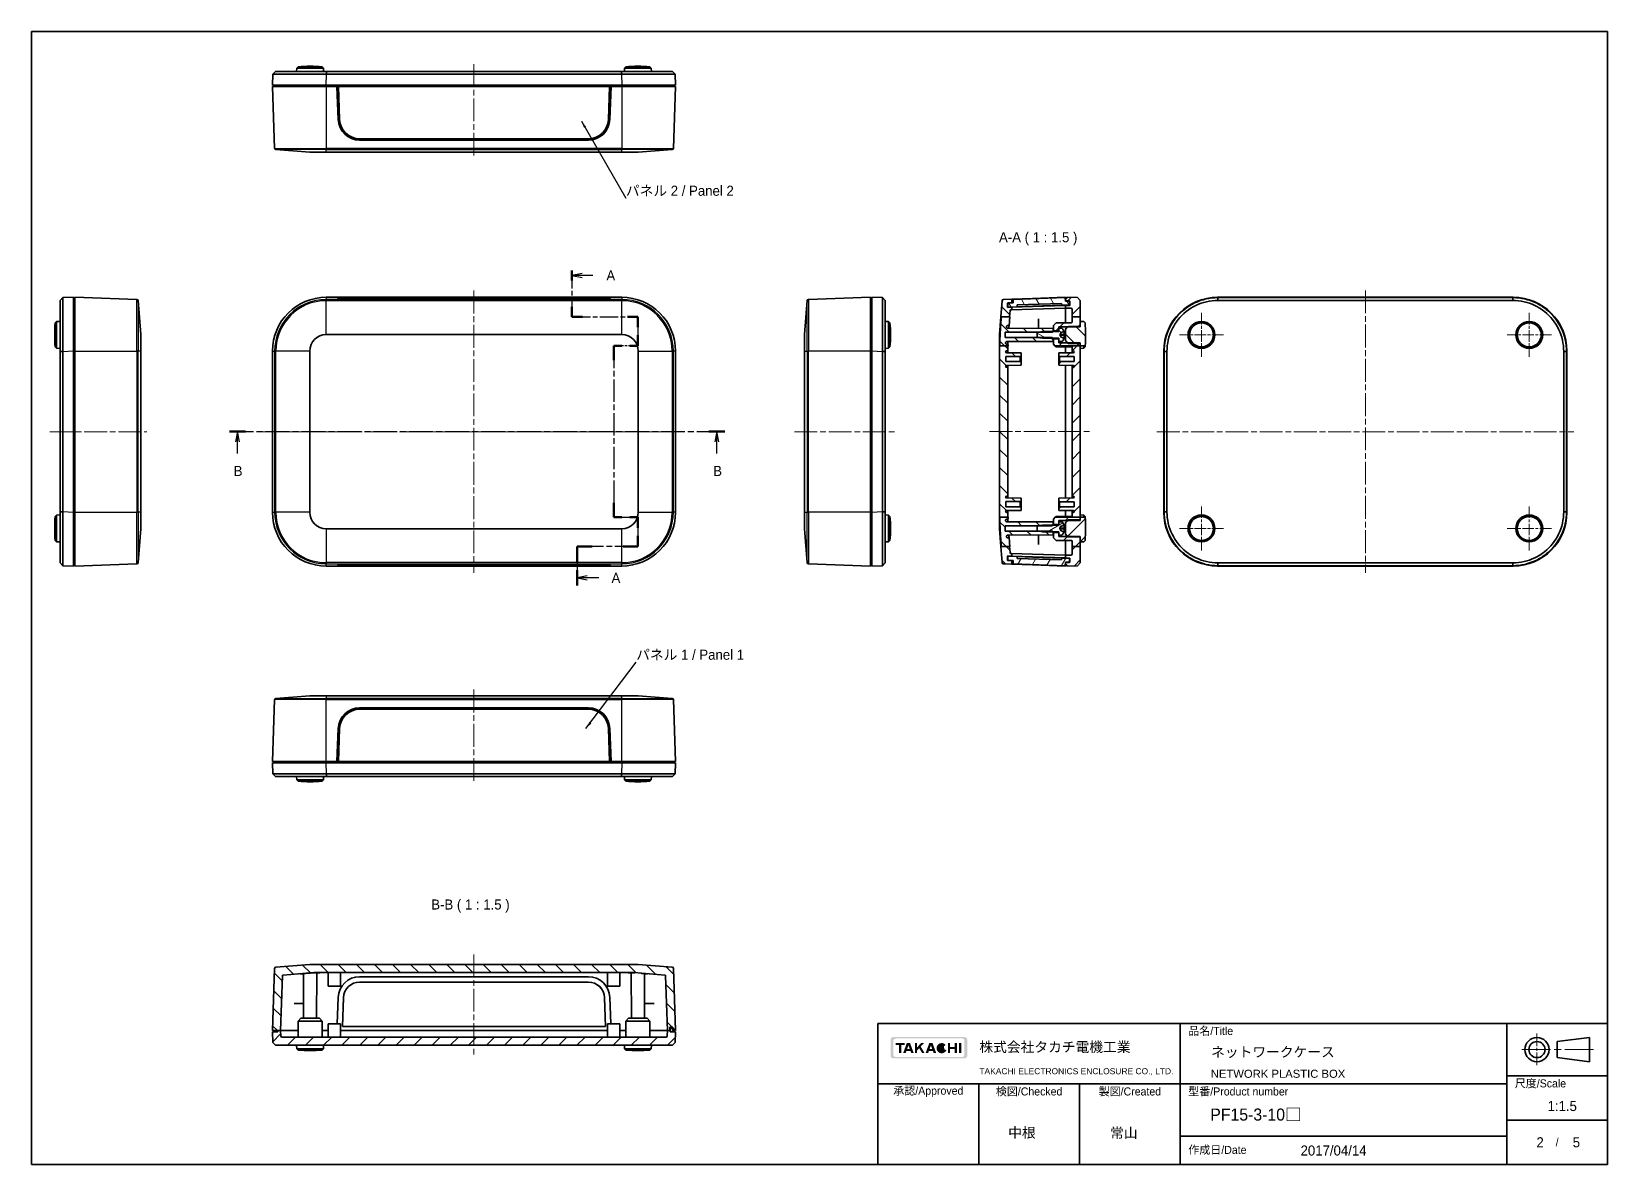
# Model space of a CAD drawing. Header units: millimetres. Extents: x 22 to 2802, y 12 to 434.
# Drawn here: x 618 to 1205, y 12 to 434 of the extents above; entities that cross this region are included whole.
import ezdxf
from ezdxf.enums import TextEntityAlignment as Align

# ---------------------------------------------------------------- set-up
doc = ezdxf.new("R2010")
doc.units = ezdxf.units.MM
doc.header["$LTSCALE"] = 1.5
doc.linetypes.add('CHAIN', pattern=[0.3543, 0.2362, -0.0295, 0.0591, -0.0295])
for name, color, linetype, lineweight in [('Border (ISO)', 7, 'Continuous', 35), ('Section Line (ISO)', 7, 'CHAIN', 25), ('Symbol (ISO)', 7, 'Continuous', 18), ('Title (ISO)', 7, 'Continuous', 35), ('Visible (ISO)', 7, 'Continuous', 35), ('Visible Narrow (ISO)', 7, 'Continuous', 25)]:
    doc.layers.add(name, color=color, linetype=linetype, lineweight=lineweight)
for name, color, linetype, lineweight, true_color in [('Center Mark (ISO)', 131, 'Continuous', 18, 0x7fffff), ('Centerline (ISO)', 131, 'Continuous', 18, 0x7fffff), ('Hatch (ISO)', 1, 'Continuous', 18, 0xff0000)]:
    doc.layers.add(name, color=color, linetype=linetype, lineweight=lineweight, true_color=true_color)
doc.styles.add('QCADDimTextStyle', font='txt')
doc.styles.add('textstyle10', font='')
doc.styles.add('textstyle100', font='')
doc.styles.add('textstyle101', font='')
doc.styles.add('textstyle102', font='')
doc.styles.add('textstyle103', font='')
doc.styles.add('textstyle104', font='')
doc.styles.add('textstyle11', font='')
doc.styles.add('textstyle120', font='')
doc.styles.add('textstyle121', font='')
doc.styles.add('textstyle122', font='')
doc.styles.add('textstyle123', font='')
doc.styles.add('textstyle124', font='')
doc.styles.add('textstyle125', font='')
doc.styles.add('textstyle127', font='')
doc.styles.add('textstyle128', font='')
doc.styles.add('textstyle129', font='')
doc.styles.add('textstyle130', font='')
doc.styles.add('textstyle131', font='')
doc.styles.add('textstyle132', font='')
doc.styles.add('textstyle133', font='')
doc.styles.add('textstyle8', font='')
doc.styles.add('textstyle85', font='')
doc.styles.add('textstyle86', font='')
doc.styles.add('textstyle87', font='')
doc.styles.add('textstyle88', font='')
doc.styles.add('textstyle89', font='')
doc.styles.add('textstyle9', font='')
doc.styles.add('textstyle90', font='')
doc.styles.add('textstyle91', font='')
doc.styles.add('textstyle92', font='')
doc.styles.add('textstyle93', font='')
doc.styles.add('textstyle94', font='')
doc.styles.add('textstyle95', font='')
doc.styles.add('textstyle96', font='')
doc.styles.add('textstyle97', font='')
doc.styles.add('textstyle98', font='')
doc.styles.add('textstyle99', font='')
doc.styles.get('textstyle10').set_extended_font_data('MS PGothic')
doc.styles.get('textstyle100').set_extended_font_data('MS PGothic')
doc.styles.get('textstyle101').set_extended_font_data('MS PGothic')
doc.styles.get('textstyle102').set_extended_font_data('Arial')
doc.styles.get('textstyle103').set_extended_font_data('MS PGothic')
doc.styles.get('textstyle104').set_extended_font_data('MS PGothic')
doc.styles.get('textstyle11').set_extended_font_data('MS PGothic')
doc.styles.get('textstyle120').set_extended_font_data('MS PGothic')
doc.styles.get('textstyle121').set_extended_font_data('MS PGothic')
doc.styles.get('textstyle122').set_extended_font_data('MS PGothic')
doc.styles.get('textstyle123').set_extended_font_data('MS PGothic')
doc.styles.get('textstyle124').set_extended_font_data('MS PGothic')
doc.styles.get('textstyle125').set_extended_font_data('MS PGothic')
doc.styles.get('textstyle127').set_extended_font_data('Arial')
doc.styles.get('textstyle128').set_extended_font_data('MS PGothic')
doc.styles.get('textstyle129').set_extended_font_data('MS PGothic')
doc.styles.get('textstyle130').set_extended_font_data('MS PGothic')
doc.styles.get('textstyle131').set_extended_font_data('MS PGothic')
doc.styles.get('textstyle132').set_extended_font_data('MS PGothic')
doc.styles.get('textstyle133').set_extended_font_data('MS PGothic')
doc.styles.get('textstyle8').set_extended_font_data('MS PGothic')
doc.styles.get('textstyle85').set_extended_font_data('MS PGothic')
doc.styles.get('textstyle86').set_extended_font_data('MS PGothic')
doc.styles.get('textstyle87').set_extended_font_data('MS PGothic')
doc.styles.get('textstyle88').set_extended_font_data('MS PGothic')
doc.styles.get('textstyle89').set_extended_font_data('MS PGothic')
doc.styles.get('textstyle9').set_extended_font_data('MS PGothic')
doc.styles.get('textstyle90').set_extended_font_data('MS PGothic')
doc.styles.get('textstyle91').set_extended_font_data('MS PGothic')
doc.styles.get('textstyle92').set_extended_font_data('MS PGothic')
doc.styles.get('textstyle93').set_extended_font_data('MS PGothic')
doc.styles.get('textstyle94').set_extended_font_data('MS PGothic')
doc.styles.get('textstyle95').set_extended_font_data('MS PGothic')
doc.styles.get('textstyle96').set_extended_font_data('MS PGothic')
doc.styles.get('textstyle97').set_extended_font_data('MS PGothic')
doc.styles.get('textstyle98').set_extended_font_data('MS PGothic')
doc.styles.get('textstyle99').set_extended_font_data('MS PGothic')
doc.dimstyles.new('QCADDimStyle', dxfattribs={"dimtxt": 1.8, "dimasz": 1.8, "dimexe": 0.18, "dimexo": 0.0625, "dimgap": 0.09, "dimtad": 1, "dimtoh": 1, "dimdec": 4, "dimzin": 0, "dimdsep": 46, "dimtxsty": 'QCADDimTextStyle', "dimcen": 0.09, "dimadec": 0, "dimazin": 0, "dimtfac": 1, "dimtdec": 4, "dimtofl": 0, "dimtmove": 0, "dimatfit": 3, "dimfxl": 1, "dimtolj": 1, "dimtzin": 0, "dimarcsym": 0})
pattern_1 = [(45, (596.5, 0), (-3.367596, 3.367596), [])]
pattern_2 = [(135.0002, (596.5, -1e-13), (-3.367584, -3.36761), [])]

msp = doc.modelspace()

# ---------------------------------------------------------------- texts
at = {"layer": 'Symbol (ISO)', "color": 7, "char_height": 3.75, "width": 44.6491, "attachment_point": 7, "line_spacing_factor": 1.5}
for s, insert, style in [('{パネル 2 / Panel 2}', (839.44, 372.18), 'textstyle133'), ('{パネル 1 / Panel 1}', (843.27, 199.56), 'textstyle132')]:
    msp.add_mtext(s, dxfattribs=dict(at, insert=insert, style=style))
at = {"layer": 'Symbol (ISO)', "color": 7, "char_height": 3.75, "attachment_point": 7}
for s, insert, style in [('A-A ( 1 : 1.5 )', (978.31, 353.97), 'textstyle130'), ('B-B ( 1 : 1.5 )', (767.02, 105.71), 'textstyle131')]:
    msp.add_mtext(s, dxfattribs=dict(at, insert=insert, style=style))

# ---------------------------------------------------------------- blocks, each defined once
blk = doc.blocks.new('図面枠 tk図枠')
at = {"layer": 'Border (ISO)'}
for p, q in [((14.5, 289), (405.5, 289)), ((14.5, 289), (14.5, 8)), ((405.5, 289), (405.5, 8)), ((14.5, 8), (405.5, 8))]:
    blk.add_line(p, q, dxfattribs=at)
blk = doc.blocks.new('表題欄 tk表題欄')
at = {"layer": 'Hatch (ISO)'}
h = blk.add_hatch(color=256, dxfattribs=at)
edge = h.paths.add_edge_path(flags=0)
edge.add_arc((95.58, 236.3), 0.596, 270, 360)
edge.add_line((96.17, 236.3), (96.17, 239.71))
edge.add_arc((95.58, 239.71), 0.596, 0, 90)
edge.add_line((95.58, 240.31), (79.14, 240.31))
edge.add_arc((79.14, 239.71), 0.596, 90, 180)
edge.add_line((78.54, 239.71), (78.54, 236.3))
edge.add_arc((79.14, 236.3), 0.596, 180, 270)
edge.add_line((79.14, 235.7), (95.58, 235.7))
edge = h.paths.add_edge_path(flags=0)
edge.add_line((77.84, 239.96), (77.84, 236.05))
edge.add_arc((78.54, 236.05), 0.702, 180, 270)
edge.add_line((78.54, 235.35), (96.17, 235.35))
edge.add_arc((96.17, 236.05), 0.702, 270, 360)
edge.add_line((96.87, 236.05), (96.87, 239.96))
edge.add_arc((96.17, 239.96), 0.702, 0, 90)
edge.add_line((96.17, 240.66), (78.54, 240.66))
edge.add_arc((78.54, 239.96), 0.702, 90, 180)
for points in [[(79.07, 239.15), (79.07, 238.66), (79.92, 238.66), (79.92, 236.66), (80.51, 236.66), (80.51, 238.66), (81.36, 238.66), (81.36, 239.15)], [(85.68, 236.66), (84.94, 237.89), (84.42, 237.32), (84.42, 236.66), (83.9, 236.66), (83.9, 239.15), (84.42, 239.15), (84.42, 238.1), (85.39, 239.15), (86.11, 239.15), (85.32, 238.3), (86.3, 236.66)], [(92.09, 239.15), (92.09, 236.66), (92.61, 236.66), (92.61, 237.66), (93.77, 237.66), (93.77, 236.66), (94.29, 236.66), (94.29, 239.15), (93.77, 239.15), (93.77, 238.15), (92.61, 238.15), (92.61, 239.15)], [(94.84, 239.15), (94.84, 236.66), (95.36, 236.66), (95.36, 239.15)]]:
    blk.add_hatch(color=256, dxfattribs=at).paths.add_polyline_path(points, flags=0)
h = blk.add_hatch(color=256, dxfattribs=at)
h.paths.add_polyline_path([(82.59, 237.71), (81.95, 237.71), (82.27, 238.58)], flags=0)
h.paths.add_polyline_path([(82.78, 237.2), (81.76, 237.2), (81.57, 236.66), (80.95, 236.66), (81.86, 239.15), (82.68, 239.15), (83.59, 236.66), (82.98, 236.66)], flags=0)
h = blk.add_hatch(color=256, dxfattribs=at)
h.paths.add_polyline_path([(87.53, 237.71), (88.16, 237.71), (87.85, 238.58)], flags=0)
h.paths.add_polyline_path([(87.14, 236.66), (87.34, 237.2), (88.35, 237.2), (88.55, 236.66), (89.17, 236.66), (88.25, 239.15), (87.44, 239.15), (86.52, 236.66)], flags=0)
h = blk.add_hatch(color=256, dxfattribs=at)
edge = h.paths.add_edge_path(flags=0)
edge.add_arc((90.52, 237.9), 1.27, 38.5505, 336.582)
edge.add_line((91.69, 237.4), (91.17, 237.62))
edge.add_ellipse((90.52, 237.9), major_axis=(0, -0.8), ratio=0.867347, start_angle=-231.4495, end_angle=66.582, ccw=False)
edge.add_line((91.09, 238.36), (91.52, 238.7))
at = {"layer": 'Title (ISO)'}
for p, q in [((74.71, 244.05), (255.71, 244.05)), ((74.71, 209.05), (74.71, 244.05)), ((149.71, 244.05), (149.71, 209.05)), ((230.71, 244.05), (230.71, 209.05)), ((255.71, 244.05), (255.71, 209.05)), ((243.21, 239.55), (251.21, 240.55)), ((243.21, 239.55), (243.21, 235.55)), ((251.21, 234.55), (251.21, 240.55)), ((243.21, 235.55), (251.21, 234.55)), ((230.71, 231.05), (255.71, 231.05)), ((74.71, 229.05), (230.71, 229.05)), ((99.71, 229.05), (99.71, 209.05)), ((124.71, 229.05), (124.71, 209.05)), ((230.71, 220.05), (255.71, 220.05)), ((149.71, 216.05), (230.71, 216.05)), ((255.71, 209.05), (74.71, 209.05))]:
    blk.add_line(p, q, dxfattribs=at)
at = {"layer": 'Title (ISO)', "color": 4, "linetype": 'CHAIN', "lineweight": 18, "ltscale": 8.88956, "true_color": 0x00ffff}
blk.add_line((238.21, 241.55), (238.21, 233.55), dxfattribs=at)
at = {"layer": 'Title (ISO)', "color": 4, "linetype": 'CHAIN', "lineweight": 18, "ltscale": 20.001633, "true_color": 0x00ffff}
blk.add_line((252.21, 237.55), (234.21, 237.55), dxfattribs=at)
at = {"layer": 'Title (ISO)'}
for radius in [3, 2]:
    blk.add_circle((238.21, 237.55), radius, dxfattribs=at)
at = {"layer": 'Title (ISO)', "color": 1, "true_color": 0xff0000, "char_height": 2, "line_spacing_factor": 1.5}
for s, insert, attachment_point, style in [('\\fＭＳ Ｐゴシック|b0|i0;\\H2.0000;品名/Title', (151.71, 242.05), 4, 'textstyle85'), ('\\fＭＳ Ｐゴシック|b0|i0;\\H2.0000;承認/Approved', (87.21, 227.05), 5, 'textstyle87'), ('\\fＭＳ Ｐゴシック|b0|i0;\\H2.0000;検図/Checked', (112.21, 227.05), 5, 'textstyle88'), ('\\fＭＳ Ｐゴシック|b0|i0;\\H2.0000;製図/Created', (137.21, 227.05), 5, 'textstyle89'), ('\\fＭＳ Ｐゴシック|b0|i0;\\H2.0000;型番/Product number', (151.71, 227.05), 4, 'textstyle86'), ('\\fＭＳ Ｐゴシック|b0|i0;\\H2.0000;尺度/Scale', (232.71, 229.05), 4, 'textstyle91'), ('\\fＭＳ Ｐゴシック|b0|i0;\\H2.0000;作成日/Date', (151.71, 212.55), 4, 'textstyle92')]:
    blk.add_mtext(s, dxfattribs=dict(at, insert=insert, attachment_point=attachment_point, style=style))
at = {"layer": 'Title (ISO)', "color": 7, "line_spacing_factor": 1.5}
for s, insert, char_height, attachment_point, style in [('株式会社タカチ電機工業', (99.87, 238.05), 2.5, 4, 'textstyle90'), ('\\fArial|b0|i0;\\H1.4986;TAKACHI ELECTRONICS ENCLOSURE CO., LTD.', (99.87, 232.05), 1.4986, 4, 'textstyle93'), ('\\fＭＳ Ｐゴシック|b0|i0;\\H2.0000;/', (243.21, 214.55), 2, 5, 'textstyle94')]:
    blk.add_mtext(s, dxfattribs=dict(at, insert=insert, char_height=char_height, attachment_point=attachment_point, style=style))
at = {"layer": 'Title (ISO)', "color": 7}
for tag, height, style, p in [('<品名>', 2.5, 'textstyle95', (157.37, 236.95)), ('<Title>', 2, 'textstyle102', (157.28, 231.55)), ('<型番>', 3, 'textstyle96', (157.16, 221.43))]:
    blk.add_attdef(tag, text='', height=height, dxfattribs=dict(at, style=style)).set_placement(p, align=Align.MIDDLE_LEFT)
for tag, style, p in [('<尺度>', 'textstyle97', (244.48, 223.55)), ('<承認>', 'textstyle101', (87.21, 217.05)), ('<検図>', 'textstyle99', (110.43, 216.94)), ('<製図>', 'textstyle100', (135.72, 216.87)), ('<ページ_No.>', 'textstyle103', (239.11, 214.55)), ('<総ページ数>', 'textstyle104', (247.99, 214.55)), ('作成日', 'textstyle98', (187.75, 212.51))]:
    blk.add_attdef(tag, text='', height=2.5, dxfattribs=dict(at, style=style)).set_placement(p, align=Align.MIDDLE_CENTER)
blk = doc.blocks.new('2dTransSection0')
at = {"layer": 'Section Line (ISO)', "linetype": 'CHAIN', "ltscale": 12.728812}
blk.add_line((148.58, 229.74), (148.58, 218.21), dxfattribs=at)
at = {"layer": 'Section Line (ISO)', "linetype": 'Continuous', "lineweight": 50}
for p, q in [((148.58, 229.74), (148.58, 227.23)), ((148.58, 220.72), (148.58, 218.21)), ((148.58, 218.21), (151.17, 218.21)), ((162.36, 218.21), (164.95, 218.21)), ((164.95, 218.21), (164.95, 215.65)), ((164.95, 213.65), (164.95, 211.08)), ((160.95, 211.08), (158.95, 211.08)), ((158.95, 211.08), (158.95, 207.51)), ((164.95, 211.08), (162.95, 211.08)), ((158.95, 172.09), (158.95, 168.52)), ((158.95, 168.52), (160.95, 168.52)), ((162.95, 168.52), (164.95, 168.52)), ((164.95, 168.52), (164.95, 165.89)), ((153.56, 161.27), (149.86, 161.27)), ((149.86, 161.27), (149.86, 157.42)), ((164.95, 161.27), (161.25, 161.27)), ((164.95, 163.89), (164.95, 161.27)), ((149.86, 155.42), (149.86, 151.57))]:
    blk.add_line(p, q, dxfattribs=at)
at = {"layer": 'Section Line (ISO)', "linetype": 'Continuous'}
for p, q in [((151.08, 228.99), (148.58, 228.49)), ((151.08, 228.49), (148.58, 228.49)), ((148.58, 228.49), (151.08, 227.99)), ((153.74, 228.49), (151.08, 228.49)), ((152.36, 154), (149.86, 153.5)), ((152.36, 153.5), (149.86, 153.5)), ((149.86, 153.5), (152.36, 153)), ((155.22, 153.5), (152.36, 153.5))]:
    blk.add_line(p, q, dxfattribs=at)
at = {"layer": 'Section Line (ISO)', "linetype": 'CHAIN', "ltscale": 12.959731}
blk.add_line((148.58, 218.21), (164.95, 218.21), dxfattribs=at)
at = {"layer": 'Section Line (ISO)', "linetype": 'CHAIN', "ltscale": 12.886459}
blk.add_line((164.95, 218.21), (164.95, 211.08), dxfattribs=at)
at = {"layer": 'Section Line (ISO)', "linetype": 'CHAIN', "ltscale": 6.667144}
blk.add_line((164.95, 211.08), (158.95, 211.08), dxfattribs=at)
at = {"layer": 'Section Line (ISO)', "linetype": 'CHAIN', "ltscale": 15.721538}
blk.add_line((158.95, 211.08), (158.95, 168.52), dxfattribs=at)
at = {"layer": 'Section Line (ISO)', "linetype": 'CHAIN', "ltscale": 11.290419}
blk.add_line((158.95, 168.52), (164.95, 168.52), dxfattribs=at)
at = {"layer": 'Section Line (ISO)', "linetype": 'CHAIN', "ltscale": 13.063694}
blk.add_line((164.95, 168.52), (164.95, 161.27), dxfattribs=at)
at = {"layer": 'Section Line (ISO)', "linetype": 'CHAIN', "ltscale": 16.076231}
blk.add_line((164.95, 161.27), (149.86, 161.27), dxfattribs=at)
at = {"layer": 'Section Line (ISO)', "linetype": 'CHAIN', "ltscale": 16.499989}
blk.add_line((149.86, 161.27), (149.86, 151.57), dxfattribs=at)
at = {"layer": 'Section Line (ISO)', "char_height": 2.5, "attachment_point": 7}
for insert, style in [((157.13, 227.25), 'textstyle8'), ((158.41, 152.25), 'textstyle9')]:
    blk.add_mtext('A', dxfattribs=dict(at, insert=insert, style=style))
blk = doc.blocks.new('2dTransSection1')
at = {"layer": 'Section Line (ISO)', "linetype": 'CHAIN', "ltscale": 16.787035}
blk.add_line((63.62, 189.76), (186.52, 189.76), dxfattribs=at)
at = {"layer": 'Section Line (ISO)', "linetype": 'Continuous', "lineweight": 50}
for p, q in [((63.62, 189.76), (67.57, 189.76)), ((182.57, 189.76), (186.52, 189.76))]:
    blk.add_line(p, q, dxfattribs=at)
at = {"layer": 'Section Line (ISO)', "linetype": 'Continuous'}
for p, q in [((65.59, 189.76), (65.09, 187.26)), ((65.59, 187.26), (65.59, 189.76)), ((66.09, 187.26), (65.59, 189.76)), ((184.54, 189.76), (184.04, 187.26)), ((184.54, 187.26), (184.54, 189.76)), ((185.04, 187.26), (184.54, 189.76)), ((65.59, 184.38), (65.59, 187.26)), ((184.54, 184.38), (184.54, 187.26))]:
    blk.add_line(p, q, dxfattribs=at)
at = {"layer": 'Section Line (ISO)', "char_height": 2.5, "attachment_point": 7}
for insert, style in [((64.67, 178.76), 'textstyle10'), ((183.63, 178.76), 'textstyle11')]:
    blk.add_mtext('B', dxfattribs=dict(at, insert=insert, style=style))

# ---------------------------------------------------------------- hatches: boundary and pattern name
at = {"layer": 'Hatch (ISO)'}
h = msp.add_hatch(dxfattribs=at)
h.set_pattern_fill('ANSI31', color=256, scale=38.1, angle=75.00018, style=0, pattern_type=0)
h.set_pattern_definition([(120.0002, (596.5, 3e-14), (-4.12444, -2.381263), [])])
edge = h.paths.add_edge_path(flags=0)
edge.add_ellipse((981.64, 332.36), major_axis=(-0.0035, 0.0999), ratio=1, start_angle=0, end_angle=90)
edge.add_line((981.54, 332.36), (981.59, 331.06))
edge.add_ellipse((981.69, 331.06), major_axis=(-0.0999, -0.0035), ratio=1, start_angle=0, end_angle=90)
edge.add_line((981.69, 330.96), (985.04, 331.08))
edge.add_line((985.04, 331.08), (985.04, 331.78))
edge.add_line((985.04, 331.78), (1001.58, 332.36))
edge.add_line((1001.58, 332.36), (1001.63, 331.66))
edge.add_line((1001.63, 331.66), (1004.47, 331.76))
edge.add_ellipse((1004.47, 331.86), major_axis=(0.0035, -0.0999), ratio=1, start_angle=0, end_angle=90)
edge.add_line((1004.57, 331.86), (1004.53, 333.11))
edge.add_ellipse((1004.43, 333.11), major_axis=(0.0999, 0.0035), ratio=1, start_angle=0, end_angle=88)
edge.add_line((1004.43, 333.21), (1003.02, 333.21))
edge.add_line((1003.02, 333.21), (1002.97, 334.51))
edge.add_line((1002.97, 334.51), (983.54, 333.83))
edge.add_line((983.54, 333.83), (983.54, 332.53))
edge.add_line((983.54, 332.53), (981.64, 332.46))
h = msp.add_hatch(dxfattribs=at)
h.set_pattern_fill('ANSI31', color=256, scale=38.1, style=0, pattern_type=0)
h.set_pattern_definition(pattern_1)
edge = h.paths.add_edge_path(flags=0)
edge.add_line((1005.54, 252.78), (1008.54, 252.78))
edge.add_line((1008.54, 252.78), (1008.54, 316.62))
edge.add_line((1008.54, 316.62), (1005.54, 316.62))
edge.add_line((1005.54, 316.62), (1005.54, 314.98))
edge.add_ellipse((1005.84, 314.98), major_axis=(-0.3, 0), ratio=1, start_angle=0, end_angle=90)
edge.add_line((1005.84, 314.68), (1005.92, 314.68))
edge.add_ellipse((1005.92, 314.31), major_axis=(0, 0.37), ratio=1, start_angle=-90, end_angle=0, ccw=False)
edge.add_ellipse((1005.92, 314.33), major_axis=(0.37, -0.018), ratio=1, start_angle=-86.88405, end_angle=0, ccw=False)
edge.add_line((1005.92, 313.96), (1000.54, 313.93))
edge.add_line((1000.54, 313.93), (1000.54, 312.88))
edge.add_line((1000.54, 312.88), (1000.84, 312.58))
edge.add_line((1000.84, 312.58), (1006.29, 312.58))
edge.add_line((1006.29, 312.58), (1006.29, 310.68))
edge.add_line((1006.29, 310.68), (1000.84, 310.68))
edge.add_line((1000.84, 310.68), (1000.54, 310.38))
edge.add_line((1000.54, 310.38), (1000.54, 309.33))
edge.add_line((1000.54, 309.33), (1005.92, 309.31))
edge.add_ellipse((1005.92, 308.94), major_axis=(0.002, 0.37), ratio=1, start_angle=-86.88405, end_angle=0, ccw=False)
edge.add_ellipse((1005.92, 308.95), major_axis=(0.37, 0), ratio=1, start_angle=-90, end_angle=0, ccw=False)
edge.add_line((1005.92, 308.58), (1005.84, 308.58))
edge.add_ellipse((1005.84, 308.28), major_axis=(0, 0.3), ratio=1, start_angle=0, end_angle=90)
edge.add_line((1005.54, 308.28), (1005.54, 260.98))
edge.add_ellipse((1005.84, 260.98), major_axis=(-0.3, 0), ratio=1, start_angle=0, end_angle=90)
edge.add_line((1005.84, 260.68), (1005.92, 260.68))
edge.add_ellipse((1005.92, 260.31), major_axis=(0, 0.37), ratio=1, start_angle=-90, end_angle=0, ccw=False)
edge.add_ellipse((1005.92, 260.33), major_axis=(0.37, -0.018), ratio=1, start_angle=-86.88405, end_angle=0, ccw=False)
edge.add_line((1005.92, 259.96), (1000.54, 259.93))
edge.add_line((1000.54, 259.93), (1000.54, 258.88))
edge.add_line((1000.54, 258.88), (1000.84, 258.58))
edge.add_line((1000.84, 258.58), (1006.29, 258.58))
edge.add_line((1006.29, 258.58), (1006.29, 256.68))
edge.add_line((1006.29, 256.68), (1000.84, 256.68))
edge.add_line((1000.84, 256.68), (1000.54, 256.38))
edge.add_line((1000.54, 256.38), (1000.54, 255.33))
edge.add_line((1000.54, 255.33), (1005.92, 255.31))
edge.add_ellipse((1005.92, 254.94), major_axis=(0.002, 0.37), ratio=1, start_angle=-86.88405, end_angle=0, ccw=False)
edge.add_ellipse((1005.92, 254.95), major_axis=(0.37, 0), ratio=1, start_angle=-90, end_angle=0, ccw=False)
edge.add_line((1005.92, 254.58), (1005.84, 254.58))
edge.add_ellipse((1005.84, 254.28), major_axis=(0, 0.3), ratio=1, start_angle=0, end_angle=90)
edge.add_line((1005.54, 254.28), (1005.54, 252.78))
edge = h.paths.add_edge_path(flags=0)
edge.add_line((1005.54, 241.9), (1008.54, 241.9))
edge.add_line((1008.54, 241.9), (1008.54, 243.63))
edge.add_line((1008.54, 243.63), (1008.54, 245.43))
edge.add_line((1008.54, 245.43), (1008.54, 245.48))
edge.add_line((1008.54, 245.48), (1008.54, 245.63))
edge.add_line((1008.54, 245.63), (1005.24, 245.65))
edge.add_line((1005.24, 245.65), (1004.13, 245.66))
edge.add_line((1004.13, 245.66), (1003.72, 245.66))
edge.add_line((1003.72, 245.66), (1003.69, 245.66))
edge.add_line((1003.69, 245.66), (1000.54, 245.68))
edge.add_line((1000.54, 245.68), (1000.54, 246.13))
edge.add_line((1000.54, 246.13), (1000.54, 247.13))
edge.add_line((1000.54, 247.13), (998.54, 247.13))
edge.add_line((998.54, 247.13), (998.54, 245.18))
edge.add_line((998.54, 245.18), (999.54, 244.18))
edge.add_line((999.54, 244.18), (1005.24, 244.15))
edge.add_spline(control_points=[(1005.24, 244.15), (1005.27, 244.15), (1005.32, 244.14), (1005.38, 244.11), (1005.42, 244.09), (1005.47, 244.04), (1005.5, 244), (1005.53, 243.93), (1005.54, 243.89), (1005.54, 243.85)], knot_values=[0.089014, 0.089014, 0.089014, 0.089014, 0.099965, 0.099965, 0.111072, 0.111072, 0.122179, 0.122179, 0.133287, 0.133287, 0.133287, 0.133287], degree=3, periodic=0)
edge.add_line((1005.54, 243.85), (1005.54, 241.9))
edge = h.paths.add_edge_path(flags=0)
edge.add_line((1005.54, 327.32), (1008.54, 327.32))
edge.add_line((1008.54, 327.32), (1008.54, 333.46))
edge.add_line((1008.54, 333.46), (1007.54, 334.5))
edge.add_line((1007.54, 334.5), (1003.54, 334.63))
edge.add_line((1003.54, 334.63), (1003.54, 334.13))
edge.add_line((1003.54, 334.13), (1003.04, 334.13))
edge.add_line((1003.04, 334.13), (1003.04, 333.28))
edge.add_line((1003.04, 333.28), (1004.53, 333.28))
edge.add_ellipse((1004.53, 333.18), major_axis=(0, 0.1), ratio=1, start_angle=-88, end_angle=0, ccw=False)
edge.add_line((1004.63, 333.19), (1004.68, 331.74))
edge.add_ellipse((1004.58, 331.73), major_axis=(0.0999, 0.0035), ratio=1, start_angle=-92, end_angle=0, ccw=False)
edge.add_line((1004.58, 331.63), (1003.04, 331.63))
edge.add_line((1003.04, 331.63), (1003.04, 330.63))
edge.add_line((1003.04, 330.63), (1005.05, 330.56))
edge.add_ellipse((1005.04, 330.06), major_axis=(0.017, 0.5), ratio=1, start_angle=-88, end_angle=0, ccw=False)
edge.add_line((1005.54, 330.06), (1005.54, 327.32))
h.paths.add_polyline_path([(999.09, 316.62), (1005.54, 316.62), (1008.54, 316.62), (1008.54, 317.43), (1008.54, 317.48), (1008.54, 317.63), (1005.24, 317.65), (1004.13, 317.66), (1003.72, 317.66), (1003.69, 317.66), (1000.54, 317.68), (1000.54, 318.13), (1000.54, 319.13), (998.54, 319.13), (998.54, 317.18)], flags=0)
edge = h.paths.add_edge_path(flags=0)
edge.add_line((1008.54, 323.63), (1008.54, 323.79))
edge.add_line((1008.54, 323.79), (1008.54, 323.83))
edge.add_line((1008.54, 323.83), (1008.54, 325.63))
edge.add_line((1008.54, 325.63), (1008.54, 327.32))
edge.add_line((1008.54, 327.32), (1005.54, 327.32))
edge.add_line((1005.54, 327.32), (1005.54, 325.42))
edge.add_ellipse((1005.24, 325.42), major_axis=(0.3, 0), ratio=1, start_angle=-89.7, end_angle=0, ccw=False)
edge.add_line((1005.24, 325.12), (999.54, 325.09))
edge.add_line((999.54, 325.09), (998.54, 324.08))
edge.add_line((998.54, 324.08), (998.54, 322.13))
edge.add_line((998.54, 322.13), (1000.54, 322.13))
edge.add_line((1000.54, 322.13), (1000.54, 323.13))
edge.add_line((1000.54, 323.13), (1000.54, 323.59))
edge.add_line((1000.54, 323.59), (1003.69, 323.61))
edge.add_line((1003.69, 323.61), (1003.72, 323.61))
edge.add_line((1003.72, 323.61), (1004.13, 323.61))
edge.add_line((1004.13, 323.61), (1005.24, 323.62))
edge.add_line((1005.24, 323.62), (1008.54, 323.63))
h.paths.add_polyline_path([(999.23, 252.78), (998.54, 252.08), (998.54, 250.13), (1000.54, 250.13), (1000.54, 251.13), (1000.54, 251.59), (1003.69, 251.61), (1003.72, 251.61), (1004.13, 251.61), (1005.24, 251.62), (1008.54, 251.63), (1008.54, 251.79), (1008.54, 251.83), (1008.54, 252.78), (1005.54, 252.78)], flags=0)
edge = h.paths.add_edge_path(flags=0)
edge.add_line((1005.54, 241.9), (1005.54, 239.2))
edge.add_ellipse((1005.04, 239.2), major_axis=(0.5, 0), ratio=1, start_angle=-88, end_angle=0, ccw=False)
edge.add_line((1005.05, 238.71), (1003.04, 238.63))
edge.add_line((1003.04, 238.63), (1003.04, 237.63))
edge.add_line((1003.04, 237.63), (1004.58, 237.63))
edge.add_ellipse((1004.58, 237.53), major_axis=(0, 0.1), ratio=1, start_angle=-92, end_angle=0, ccw=False)
edge.add_line((1004.68, 237.53), (1004.63, 236.08))
edge.add_ellipse((1004.53, 236.08), major_axis=(0.0999, -0.0035), ratio=1, start_angle=-88, end_angle=0, ccw=False)
edge.add_line((1004.53, 235.98), (1003.04, 235.98))
edge.add_line((1003.04, 235.98), (1003.04, 235.13))
edge.add_line((1003.04, 235.13), (1003.54, 235.13))
edge.add_line((1003.54, 235.13), (1003.54, 234.63))
edge.add_line((1003.54, 234.63), (1007.54, 234.77))
edge.add_line((1007.54, 234.77), (1008.54, 235.81))
edge.add_line((1008.54, 235.81), (1008.54, 241.9))
edge.add_line((1008.54, 241.9), (1005.54, 241.9))
h = msp.add_hatch(dxfattribs=at)
h.set_pattern_fill('ANSI31', color=256, scale=38.1, angle=90.00021, style=0, pattern_type=0)
h.set_pattern_definition(pattern_2)
edge = h.paths.add_edge_path(flags=0)
edge.add_line((979.14, 327.32), (982.24, 327.32))
edge.add_line((982.24, 327.32), (982.41, 329.65))
edge.add_ellipse((982.71, 329.62), major_axis=(-0.299, 0.023), ratio=1, start_angle=-83.61569, end_angle=0, ccw=False)
edge.add_line((982.7, 329.92), (983.04, 329.94))
edge.add_line((983.04, 329.94), (983.04, 330.93))
edge.add_line((983.04, 330.93), (981.59, 330.88))
edge.add_ellipse((981.59, 330.98), major_axis=(0.0035, -0.0999), ratio=1, start_angle=-90, end_angle=0, ccw=False)
edge.add_line((981.49, 330.98), (981.44, 332.43))
edge.add_ellipse((981.54, 332.43), major_axis=(-0.0999, -0.0035), ratio=1, start_angle=-90, end_angle=0, ccw=False)
edge.add_line((981.53, 332.53), (983.04, 332.59))
edge.add_line((983.04, 332.59), (983.04, 333.94))
edge.add_line((983.04, 333.94), (979.98, 333.83))
edge.add_ellipse((980, 333.33), major_axis=(-0.017, 0.5), ratio=1, start_angle=0, end_angle=83.61569)
edge.add_line((979.5, 333.37), (979.04, 327.32))
edge.add_line((979.04, 327.32), (979.14, 327.32))
edge = h.paths.add_edge_path(flags=0)
edge.add_line((978.55, 316.62), (981.54, 316.62))
edge.add_line((981.54, 316.62), (981.69, 316.62))
edge.add_spline(control_points=[(981.69, 316.62), (981.69, 316.73), (981.69, 316.83)], knot_values=[1.748032, 1.748032, 1.748032, 1.779567, 1.779567, 1.779567], degree=2, periodic=0)
edge.add_spline(control_points=[(981.69, 316.83), (981.69, 316.85), (981.69, 316.88), (981.68, 316.92), (981.67, 316.94), (981.65, 317), (981.63, 317.03), (981.57, 317.08), (981.54, 317.1), (981.46, 317.13), (981.43, 317.14), (981.39, 317.13)], knot_values=[-0.049484, -0.049484, -0.049484, -0.049484, -0.042025, -0.042025, -0.034549, -0.034549, -0.022824, -0.022824, -0.010894, -0.010894, 0, 0, 0, 0], degree=3, periodic=0)
edge.add_line((981.39, 317.13), (981.22, 317.13))
edge.add_spline(control_points=[(981.22, 317.13), (981.18, 317.13), (981.14, 317.14), (981.07, 317.16), (981.03, 317.17), (980.96, 317.21), (980.9, 317.24), (980.8, 317.35), (980.77, 317.41), (980.73, 317.53), (980.72, 317.59), (980.72, 317.66)], knot_values=[-0.104815, -0.104815, -0.104815, -0.104815, -0.083545, -0.083545, -0.062273, -0.062273, -0.038312, -0.038312, -0.018365, -0.018365, 0, 0, 0, 0], degree=3, periodic=0)
edge.add_spline(control_points=[(980.72, 317.66), (980.72, 317.66), (980.72, 317.67)], knot_values=[1.4575, 1.4575, 1.4575, 1.458784, 1.458784, 1.458784], degree=2, periodic=0)
edge.add_spline(control_points=[(980.72, 317.67), (980.73, 317.73), (980.74, 317.79), (980.79, 317.91), (980.83, 317.96), (980.92, 318.05), (980.98, 318.09), (981.1, 318.13), (981.16, 318.15), (981.22, 318.14)], knot_values=[-0.076134, -0.076134, -0.076134, -0.076134, -0.056981, -0.056981, -0.038384, -0.038384, -0.018449, -0.018449, 0, 0, 0, 0], degree=3, periodic=0)
edge.add_line((981.22, 318.14), (998.44, 318.23))
edge.add_line((998.44, 318.23), (998.44, 319.33))
edge.add_line((998.44, 319.33), (998.39, 319.38))
edge.add_line((998.39, 319.38), (998.14, 319.63))
edge.add_line((998.14, 319.63), (992.92, 319.63))
edge.add_line((992.92, 319.63), (980.54, 319.63))
edge.add_line((980.54, 319.63), (980.54, 321.63))
edge.add_line((980.54, 321.63), (992.92, 321.63))
edge.add_line((992.92, 321.63), (998.14, 321.63))
edge.add_line((998.14, 321.63), (998.39, 321.88))
edge.add_line((998.39, 321.88), (998.44, 321.93))
edge.add_line((998.44, 321.93), (998.44, 323.03))
edge.add_line((998.44, 323.03), (981.56, 323.12))
edge.add_spline(control_points=[(981.56, 323.12), (981.52, 323.12), (981.48, 323.13), (981.4, 323.15), (981.36, 323.16), (981.28, 323.21), (981.23, 323.24), (981.14, 323.35), (981.11, 323.41), (981.07, 323.53), (981.06, 323.6), (981.06, 323.66)], knot_values=[-0.095349, -0.095349, -0.095349, -0.095349, -0.0779, -0.0779, -0.060453, -0.060453, -0.038364, -0.038364, -0.018372, -0.018372, 0, 0, 0, 0], degree=3, periodic=0)
edge.add_spline(control_points=[(981.06, 323.66), (981.07, 323.66), (981.07, 323.66)], knot_values=[1.931551, 1.931551, 1.931551, 1.931943, 1.931943, 1.931943], degree=2, periodic=0)
edge.add_spline(control_points=[(981.07, 323.66), (981.07, 323.72), (981.09, 323.78), (981.14, 323.9), (981.17, 323.95), (981.27, 324.04), (981.33, 324.07), (981.44, 324.12), (981.5, 324.13), (981.56, 324.13)], knot_values=[-0.069673, -0.069673, -0.069673, -0.069673, -0.053627, -0.053627, -0.037089, -0.037089, -0.018411, -0.018411, -0.000003, -0.000003, -0.000003, -0.000003], degree=3, periodic=0)
edge.add_line((981.56, 324.13), (981.82, 324.13))
edge.add_spline(control_points=[(981.82, 324.13), (981.86, 324.13), (981.89, 324.14), (981.96, 324.17), (981.99, 324.19), (982.05, 324.24), (982.08, 324.27), (982.11, 324.34), (982.12, 324.38), (982.12, 324.41)], knot_values=[-0.040716, -0.040716, -0.040716, -0.040716, -0.031607, -0.031607, -0.02208, -0.02208, -0.011127, -0.011127, -0.000061, -0.000061, -0.000061, -0.000061], degree=3, periodic=0)
edge.add_spline(control_points=[(982.12, 324.41), (982.21, 325.72), (982.32, 327.32)], knot_values=[2.507436, 2.507436, 2.507436, 2.640835, 2.640835, 2.640835], degree=2, periodic=0)
edge.add_line((982.32, 327.32), (982.24, 327.32))
edge.add_line((982.24, 327.32), (979.14, 327.32))
edge.add_spline(control_points=[(979.14, 327.32), (978.63, 319.95), (978.55, 316.62)], knot_values=[0, 0, 0, 0.94625, 0.94625, 0.94625], degree=2, periodic=0)
edge = h.paths.add_edge_path(flags=0)
edge.add_line((979.14, 241.9), (982.24, 241.9))
edge.add_line((982.24, 241.9), (982.41, 239.62))
edge.add_ellipse((982.71, 239.64), major_axis=(-0.01, -0.3), ratio=1, start_angle=276.38431, end_angle=360)
edge.add_line((982.7, 239.34), (983.04, 239.33))
edge.add_line((983.04, 239.33), (983.04, 238.34))
edge.add_line((983.04, 238.34), (981.59, 238.39))
edge.add_ellipse((981.59, 238.29), major_axis=(-0.0999, 0.0035), ratio=1, start_angle=270, end_angle=360)
edge.add_line((981.49, 238.29), (981.44, 236.84))
edge.add_ellipse((981.54, 236.84), major_axis=(-0.0035, -0.0999), ratio=1, start_angle=270, end_angle=360)
edge.add_line((981.53, 236.74), (983.04, 236.68))
edge.add_line((983.04, 236.68), (983.04, 235.33))
edge.add_line((983.04, 235.33), (979.98, 235.44))
edge.add_ellipse((980, 235.94), major_axis=(-0.499, -0.038), ratio=1, start_angle=0, end_angle=83.61569, ccw=False)
edge.add_line((979.5, 235.9), (979.04, 241.9))
edge.add_line((979.04, 241.9), (979.14, 241.9))
edge = h.paths.add_edge_path(flags=0)
edge.add_line((978.55, 252.78), (981.54, 252.78))
edge.add_line((981.54, 252.78), (981.54, 254.28))
edge.add_ellipse((981.24, 254.28), major_axis=(0.3, 0), ratio=1, start_angle=0, end_angle=90)
edge.add_line((981.24, 254.58), (981.16, 254.58))
edge.add_ellipse((981.16, 254.95), major_axis=(0, -0.37), ratio=1, start_angle=-90, end_angle=0, ccw=False)
edge.add_ellipse((981.15, 254.94), major_axis=(-0.37, 0.018), ratio=1, start_angle=-86.88405, end_angle=0, ccw=False)
edge.add_line((981.15, 255.31), (986.54, 255.33))
edge.add_line((986.54, 255.33), (986.54, 256.36))
edge.add_line((986.54, 256.36), (986.24, 256.66))
edge.add_line((986.24, 256.66), (980.79, 256.66))
edge.add_line((980.79, 256.66), (980.79, 258.61))
edge.add_line((980.79, 258.61), (986.24, 258.61))
edge.add_line((986.24, 258.61), (986.54, 258.91))
edge.add_line((986.54, 258.91), (986.54, 259.93))
edge.add_line((986.54, 259.93), (981.15, 259.96))
edge.add_ellipse((981.15, 260.33), major_axis=(-0.002, -0.37), ratio=1, start_angle=-86.88405, end_angle=0, ccw=False)
edge.add_ellipse((981.16, 260.31), major_axis=(-0.37, 0), ratio=1, start_angle=-90, end_angle=0, ccw=False)
edge.add_line((981.16, 260.68), (981.24, 260.68))
edge.add_ellipse((981.24, 260.98), major_axis=(0, -0.3), ratio=1, start_angle=0, end_angle=90)
edge.add_line((981.54, 260.98), (981.54, 308.28))
edge.add_ellipse((981.24, 308.28), major_axis=(0.3, 0), ratio=1, start_angle=0, end_angle=90)
edge.add_line((981.24, 308.58), (981.15, 308.58))
edge.add_ellipse((981.15, 308.95), major_axis=(0, -0.37), ratio=1, start_angle=-87.18441, end_angle=0, ccw=False)
edge.add_ellipse((981.16, 308.94), major_axis=(-0.37, 0), ratio=1, start_angle=-89.7, end_angle=0, ccw=False)
edge.add_line((981.15, 309.31), (986.54, 309.33))
edge.add_line((986.54, 309.33), (986.54, 310.38))
edge.add_line((986.54, 310.38), (986.24, 310.68))
edge.add_line((986.24, 310.68), (980.79, 310.68))
edge.add_line((980.79, 310.68), (980.79, 312.58))
edge.add_line((980.79, 312.58), (986.24, 312.58))
edge.add_line((986.24, 312.58), (986.54, 312.88))
edge.add_line((986.54, 312.88), (986.54, 313.93))
edge.add_line((986.54, 313.93), (981.15, 313.96))
edge.add_ellipse((981.16, 314.33), major_axis=(-0.002, -0.37), ratio=1, start_angle=-89.7, end_angle=0, ccw=False)
edge.add_ellipse((981.15, 314.31), major_axis=(-0.37, 0.018), ratio=1, start_angle=-87.18441, end_angle=0, ccw=False)
edge.add_line((981.15, 314.68), (981.24, 314.68))
edge.add_ellipse((981.24, 314.98), major_axis=(0, -0.3), ratio=1, start_angle=0, end_angle=90)
edge.add_line((981.54, 314.98), (981.54, 316.62))
edge.add_line((981.54, 316.62), (978.55, 316.62))
edge.add_line((978.55, 316.62), (978.54, 316.62))
edge.add_line((978.54, 316.62), (978.54, 252.78))
edge.add_line((978.54, 252.78), (978.55, 252.78))
edge = h.paths.add_edge_path(flags=0)
edge.add_spline(control_points=[(982.32, 241.9), (982.21, 243.53), (982.12, 244.86)], knot_values=[0, 0, 0, 0.135675, 0.135675, 0.135675], degree=2, periodic=0)
edge.add_spline(control_points=[(982.12, 244.86), (982.12, 244.89), (982.11, 244.93), (982.08, 244.99), (982.05, 245.03), (982, 245.08), (981.96, 245.1), (981.89, 245.13), (981.86, 245.14), (981.82, 245.13)], knot_values=[-0.041615, -0.041615, -0.041615, -0.041615, -0.0321, -0.0321, -0.022223, -0.022223, -0.011047, -0.011047, 0, 0, 0, 0], degree=3, periodic=0)
edge.add_line((981.82, 245.13), (981.56, 245.13))
edge.add_spline(control_points=[(981.56, 245.13), (981.51, 245.13), (981.45, 245.15), (981.33, 245.19), (981.28, 245.22), (981.18, 245.31), (981.14, 245.37), (981.09, 245.48), (981.07, 245.54), (981.07, 245.6)], knot_values=[-0.068029, -0.068029, -0.068029, -0.068029, -0.052769, -0.052769, -0.036835, -0.036835, -0.018544, -0.018544, 0, 0, 0, 0], degree=3, periodic=0)
edge.add_spline(control_points=[(981.07, 245.6), (981.07, 245.61), (981.06, 245.61)], knot_values=[0.006302, 0.006302, 0.006302, 0.006941, 0.006941, 0.006941], degree=2, periodic=0)
edge.add_spline(control_points=[(981.06, 245.61), (981.06, 245.66), (981.06, 245.7), (981.08, 245.78), (981.09, 245.82), (981.13, 245.9), (981.16, 245.96), (981.26, 246.05), (981.32, 246.09), (981.44, 246.14), (981.5, 246.15), (981.56, 246.15)], knot_values=[-0.094962, -0.094962, -0.094962, -0.094962, -0.077586, -0.077586, -0.060215, -0.060215, -0.038189, -0.038189, -0.018238, -0.018238, -0.000004, -0.000004, -0.000004, -0.000004], degree=3, periodic=0)
edge.add_line((981.56, 246.15), (998.44, 246.23))
edge.add_line((998.44, 246.23), (998.44, 247.33))
edge.add_line((998.44, 247.33), (998.39, 247.38))
edge.add_line((998.39, 247.38), (998.14, 247.63))
edge.add_line((998.14, 247.63), (992.92, 247.63))
edge.add_line((992.92, 247.63), (980.54, 247.63))
edge.add_line((980.54, 247.63), (980.54, 249.63))
edge.add_line((980.54, 249.63), (992.92, 249.63))
edge.add_line((992.92, 249.63), (998.14, 249.63))
edge.add_line((998.14, 249.63), (998.39, 249.88))
edge.add_line((998.39, 249.88), (998.44, 249.93))
edge.add_line((998.44, 249.93), (998.44, 251.03))
edge.add_line((998.44, 251.03), (981.22, 251.12))
edge.add_spline(control_points=[(981.22, 251.12), (981.16, 251.12), (981.1, 251.14), (980.98, 251.18), (980.92, 251.22), (980.83, 251.31), (980.79, 251.36), (980.74, 251.48), (980.73, 251.54), (980.72, 251.6)], knot_values=[-0.076063, -0.076063, -0.076063, -0.076063, -0.057269, -0.057269, -0.038555, -0.038555, -0.018621, -0.018621, 0, 0, 0, 0], degree=3, periodic=0)
edge.add_spline(control_points=[(980.72, 251.6), (980.72, 251.61), (980.72, 251.61)], knot_values=[0.479005, 0.479005, 0.479005, 0.480155, 0.480155, 0.480155], degree=2, periodic=0)
edge.add_spline(control_points=[(980.72, 251.61), (980.72, 251.65), (980.72, 251.69), (980.74, 251.77), (980.75, 251.81), (980.79, 251.9), (980.83, 251.95), (980.92, 252.04), (980.98, 252.08), (981.1, 252.12), (981.16, 252.13), (981.22, 252.13)], knot_values=[-0.082734, -0.082734, -0.082734, -0.082734, -0.070263, -0.070263, -0.057794, -0.057794, -0.038286, -0.038286, -0.018301, -0.018301, -0.000001, -0.000001, -0.000001, -0.000001], degree=3, periodic=0)
edge.add_line((981.22, 252.13), (981.39, 252.13))
edge.add_spline(control_points=[(981.39, 252.13), (981.42, 252.14), (981.44, 252.14), (981.49, 252.15), (981.51, 252.16), (981.55, 252.18), (981.59, 252.2), (981.64, 252.26), (981.66, 252.3), (981.69, 252.37), (981.7, 252.41), (981.69, 252.44)], knot_values=[-0.062242, -0.062242, -0.062242, -0.062242, -0.049753, -0.049753, -0.037268, -0.037268, -0.022993, -0.022993, -0.011023, -0.011023, -0.000075, -0.000075, -0.000075, -0.000075], degree=3, periodic=0)
edge.add_spline(control_points=[(981.69, 252.44), (981.69, 252.62), (981.68, 252.78)], knot_values=[0.865822, 0.865822, 0.865822, 0.918682, 0.918682, 0.918682], degree=2, periodic=0)
edge.add_line((981.68, 252.78), (981.54, 252.78))
edge.add_line((981.54, 252.78), (978.55, 252.78))
edge.add_spline(control_points=[(978.55, 252.78), (978.62, 249.43), (979.14, 241.9)], knot_values=[1.578364, 1.578364, 1.578364, 2.550437, 2.550437, 2.550437], degree=2, periodic=0)
edge.add_line((979.14, 241.9), (982.24, 241.9))
edge.add_line((982.24, 241.9), (982.32, 241.9))
h = msp.add_hatch(dxfattribs=at)
h.set_pattern_fill('ANSI31', color=256, scale=38.1, angle=105.00025, style=0, pattern_type=0)
h.set_pattern_definition([(150.0002, (596.5, -1e-13), (-2.381232, -4.124456), [])])
edge = h.paths.add_edge_path(flags=0)
edge.add_ellipse((1002.24, 322.02), major_axis=(0.062, -0.125), ratio=1, start_angle=0, end_angle=84.50678)
edge.add_ellipse((998.64, 320.63), major_axis=(3.73, 1.43), ratio=1, start_angle=0, end_angle=15.60045)
edge.add_line((1001.85, 323.02), (1000.54, 323.13))
edge.add_line((1000.54, 323.13), (1000.54, 322.13))
edge.add_line((1000.54, 322.13), (1000.54, 321.88))
edge.add_line((1000.54, 321.88), (998.39, 321.88))
edge.add_line((998.39, 321.88), (994.54, 321.88))
edge.add_line((994.54, 321.88), (992.92, 321.63))
edge.add_line((992.92, 321.63), (992.54, 321.57))
edge.add_line((992.54, 321.57), (992.54, 319.69))
edge.add_line((992.54, 319.69), (992.92, 319.63))
edge.add_line((992.92, 319.63), (994.54, 319.38))
edge.add_line((994.54, 319.38), (998.39, 319.38))
edge.add_line((998.39, 319.38), (1000.54, 319.38))
edge.add_line((1000.54, 319.38), (1000.54, 319.13))
edge.add_line((1000.54, 319.13), (1000.54, 318.13))
edge.add_line((1000.54, 318.13), (1001.85, 318.25))
edge.add_ellipse((998.64, 320.63), major_axis=(3.21, -2.39), ratio=1, start_angle=0, end_angle=15.60045)
edge.add_ellipse((1002.24, 319.25), major_axis=(0.131, -0.05), ratio=1, start_angle=0, end_angle=84.50678)
edge.add_line((1002.3, 319.38), (1001.31, 319.87))
edge.add_line((1001.31, 319.87), (1000.91, 320.63))
edge.add_line((1000.91, 320.63), (1001.31, 321.4))
edge.add_line((1001.31, 321.4), (1002.3, 321.89))
h = msp.add_hatch(dxfattribs=at)
h.set_pattern_fill('ANSI31', color=256, scale=38.1, angle=90.00021, style=0, pattern_type=0)
h.set_pattern_definition(pattern_2)
edge = h.paths.add_edge_path(flags=0)
edge.add_ellipse((960.51, 320.63), major_axis=(49.86, -4.01), ratio=1, start_angle=0, end_angle=9.72357)
edge.add_line((1010.34, 325.1), (1009.84, 325.61))
edge.add_line((1009.84, 325.61), (1008.54, 325.63))
edge.add_line((1008.54, 325.63), (1008.54, 323.83))
edge.add_line((1008.54, 323.83), (1005.24, 323.82))
edge.add_line((1005.24, 323.82), (1004.13, 323.81))
edge.add_ellipse((1004.14, 323.21), major_axis=(-0.003, 0.6), ratio=1, start_angle=0, end_angle=48.18933)
edge.add_ellipse((1004.14, 323.21), major_axis=(-0.449, 0.398), ratio=1, start_angle=0, end_angle=41.51067)
edge.add_line((1003.54, 323.21), (1003.54, 323.11))
edge.add_line((1003.54, 323.11), (1003.34, 323.11))
edge.add_line((1003.34, 323.11), (1003.04, 322.81))
edge.add_line((1003.04, 322.81), (1003.04, 318.46))
edge.add_line((1003.04, 318.46), (1003.34, 318.16))
edge.add_line((1003.34, 318.16), (1003.54, 318.16))
edge.add_line((1003.54, 318.16), (1003.54, 318.06))
edge.add_ellipse((1004.14, 318.06), major_axis=(-0.6, 0), ratio=1, start_angle=0, end_angle=41.51067)
edge.add_ellipse((1004.14, 318.06), major_axis=(-0.449, -0.398), ratio=1, start_angle=0, end_angle=48.18933)
edge.add_line((1004.13, 317.46), (1005.24, 317.45))
edge.add_line((1005.24, 317.45), (1008.54, 317.43))
edge.add_line((1008.54, 317.43), (1008.54, 316.62))
edge.add_line((1008.54, 316.62), (1010.37, 316.62))
h = msp.add_hatch(dxfattribs=at)
h.set_pattern_fill('ANSI31', color=256, scale=38.1, style=0, pattern_type=0)
h.set_pattern_definition(pattern_1)
edge = h.paths.add_edge_path(flags=0)
edge.add_line((1008.54, 252.78), (1009.84, 252.78))
edge.add_line((1009.84, 252.78), (1010.36, 252.78))
edge.add_ellipse((960.51, 248.63), major_axis=(49.82, -4.47), ratio=1, start_angle=0, end_angle=9.88242, ccw=False)
edge.add_line((1010.34, 244.17), (1009.84, 243.66))
edge.add_line((1009.84, 243.66), (1008.54, 243.63))
edge.add_line((1008.54, 243.63), (1008.54, 245.43))
edge.add_line((1008.54, 245.43), (1005.24, 245.45))
edge.add_line((1005.24, 245.45), (1004.13, 245.46))
edge.add_spline(control_points=[(1004.13, 245.46), (1004.06, 245.46), (1003.97, 245.48), (1003.84, 245.53), (1003.76, 245.58), (1003.7, 245.64), (1003.69, 245.65), (1003.69, 245.66)], knot_values=[0.30744, 0.30744, 0.30744, 0.30744, 0.329341, 0.329341, 0.351555, 0.351555, 0.355118, 0.355118, 0.355118, 0.355118], degree=3, periodic=0)
edge.add_spline(control_points=[(1003.69, 245.66), (1003.64, 245.71), (1003.6, 245.77), (1003.55, 245.9), (1003.54, 245.98), (1003.54, 246.06)], knot_values=[0.266573, 0.266573, 0.266573, 0.266573, 0.285225, 0.285225, 0.30744, 0.30744, 0.30744, 0.30744], degree=3, periodic=0)
edge.add_line((1003.54, 246.06), (1003.54, 246.16))
edge.add_line((1003.54, 246.16), (1003.34, 246.16))
edge.add_line((1003.34, 246.16), (1003.04, 246.46))
edge.add_line((1003.04, 246.46), (1003.04, 250.81))
edge.add_line((1003.04, 250.81), (1003.34, 251.11))
edge.add_line((1003.34, 251.11), (1003.54, 251.11))
edge.add_line((1003.54, 251.11), (1003.54, 251.21))
edge.add_spline(control_points=[(1003.54, 251.21), (1003.54, 251.29), (1003.55, 251.37), (1003.6, 251.5), (1003.64, 251.56), (1003.69, 251.61)], knot_values=[0.047991, 0.047991, 0.047991, 0.047991, 0.070206, 0.070206, 0.088858, 0.088858, 0.088858, 0.088858], degree=3, periodic=0)
edge.add_spline(control_points=[(1003.69, 251.61), (1003.69, 251.62), (1003.7, 251.63), (1003.76, 251.69), (1003.84, 251.74), (1003.97, 251.79), (1004.06, 251.81), (1004.13, 251.81)], knot_values=[0.000313, 0.000313, 0.000313, 0.000313, 0.003876, 0.003876, 0.02609, 0.02609, 0.047991, 0.047991, 0.047991, 0.047991], degree=3, periodic=0)
edge.add_line((1004.13, 251.81), (1005.24, 251.82))
edge.add_line((1005.24, 251.82), (1008.54, 251.83))
edge.add_line((1008.54, 251.83), (1008.54, 252.78))
h = msp.add_hatch(dxfattribs=at)
h.set_pattern_fill('ANSI31', color=256, scale=38.1, angle=-14.99998, style=0, pattern_type=0)
h.set_pattern_definition([(30, (596.5, -3e-13), (-2.38125, 4.124445), [])])
edge = h.paths.add_edge_path(flags=0)
edge.add_spline(control_points=[(1002.3, 249.89), (1002.31, 249.9), (1002.33, 249.91), (1002.35, 249.93), (1002.36, 249.95), (1002.37, 249.98), (1002.38, 250), (1002.38, 250.03), (1002.38, 250.05), (1002.37, 250.07)], knot_values=[0.0476, 0.0476, 0.0476, 0.0476, 0.051834, 0.051834, 0.057017, 0.057017, 0.0622, 0.0622, 0.067023, 0.067023, 0.067023, 0.067023], degree=3, periodic=0)
edge.add_ellipse((998.64, 248.63), major_axis=(3.73, 1.43), ratio=1, start_angle=0, end_angle=15.60046)
edge.add_line((1001.85, 251.02), (1000.54, 251.13))
edge.add_line((1000.54, 251.13), (1000.54, 250.13))
edge.add_line((1000.54, 250.13), (1000.54, 249.88))
edge.add_line((1000.54, 249.88), (998.39, 249.88))
edge.add_line((998.39, 249.88), (994.54, 249.88))
edge.add_line((994.54, 249.88), (992.92, 249.63))
edge.add_line((992.92, 249.63), (992.54, 249.57))
edge.add_line((992.54, 249.57), (992.54, 247.69))
edge.add_line((992.54, 247.69), (992.92, 247.63))
edge.add_line((992.92, 247.63), (994.54, 247.38))
edge.add_line((994.54, 247.38), (998.39, 247.38))
edge.add_line((998.39, 247.38), (1000.54, 247.38))
edge.add_line((1000.54, 247.38), (1000.54, 247.13))
edge.add_line((1000.54, 247.13), (1000.54, 246.13))
edge.add_line((1000.54, 246.13), (1001.85, 246.25))
edge.add_ellipse((998.64, 248.63), major_axis=(3.21, -2.39), ratio=1, start_angle=0, end_angle=15.60046)
edge.add_spline(control_points=[(1002.37, 247.2), (1002.38, 247.22), (1002.38, 247.24), (1002.38, 247.27), (1002.37, 247.29), (1002.36, 247.32), (1002.35, 247.34), (1002.33, 247.36), (1002.31, 247.37), (1002.3, 247.38)], knot_values=[0.015911, 0.015911, 0.015911, 0.015911, 0.020733, 0.020733, 0.025917, 0.025917, 0.0311, 0.0311, 0.035334, 0.035334, 0.035334, 0.035334], degree=3, periodic=0)
edge.add_line((1002.3, 247.38), (1001.31, 247.87))
edge.add_spline(control_points=[(1001.31, 247.87), (1001.18, 248.11), (1001.06, 248.34), (1000.98, 248.49), (1000.94, 248.58), (1000.92, 248.62), (1000.91, 248.63), (1000.91, 248.63), (1000.91, 248.63), (1000.91, 248.64), (1000.91, 248.64), (1000.91, 248.64), (1000.91, 248.65), (1000.93, 248.68), (1000.97, 248.76), (1001.11, 249.02), (1001.31, 249.4)], knot_values=[0, 0, 0, 0.000061, 0.000154, 0.000427, 0.001239, 0.003675, 0.010973, 0.032552, 0.083342, 0.132849, 0.158235, 0.168135, 0.17162, 0.172803, 0.1732, 0.173333, 0.173333, 0.173333], degree=2, periodic=0)
edge.add_line((1001.31, 249.4), (1002.3, 249.89))
h = msp.add_hatch(dxfattribs=at)
h.set_pattern_fill('ANSI31', color=256, scale=38.1, angle=14.99998, style=0, pattern_type=0)
h.set_pattern_definition([(60, (596.5, 6e-14), (-4.124445, 2.38125), [])])
edge = h.paths.add_edge_path(flags=0)
edge.add_ellipse((981.64, 236.91), major_axis=(-0.0999, 0.0035), ratio=1, start_angle=0, end_angle=90)
edge.add_line((981.64, 236.81), (983.54, 236.74))
edge.add_line((983.54, 236.74), (983.54, 235.44))
edge.add_line((983.54, 235.44), (1002.97, 234.76))
edge.add_line((1002.97, 234.76), (1003.02, 236.06))
edge.add_line((1003.02, 236.06), (1004.43, 236.06))
edge.add_ellipse((1004.43, 236.16), major_axis=(0, -0.1), ratio=1, start_angle=0, end_angle=88)
edge.add_line((1004.53, 236.16), (1004.57, 237.41))
edge.add_ellipse((1004.47, 237.41), major_axis=(0.0999, -0.0035), ratio=1, start_angle=0, end_angle=90)
edge.add_line((1004.47, 237.51), (1001.63, 237.61))
edge.add_line((1001.63, 237.61), (1001.58, 236.91))
edge.add_line((1001.58, 236.91), (985.04, 237.49))
edge.add_line((985.04, 237.49), (985.04, 238.19))
edge.add_line((985.04, 238.19), (981.69, 238.31))
edge.add_ellipse((981.69, 238.21), major_axis=(0.0035, 0.0999), ratio=1, start_angle=0, end_angle=90)
edge.add_line((981.59, 238.21), (981.54, 236.91))
h = msp.add_hatch(dxfattribs=at)
h.set_pattern_fill('ANSI31', color=256, scale=38.1, angle=90.00021, style=0, pattern_type=0)
h.set_pattern_definition(pattern_2)
edge = h.paths.add_edge_path(flags=0)
edge.add_ellipse((856.62, 84.91), major_axis=(0.5, 0.017), ratio=1, start_angle=0, end_angle=83.61569)
edge.add_line((856.66, 85.41), (844.07, 86.37))
edge.add_line((844.07, 86.37), (721.78, 86.37))
edge.add_line((721.78, 86.37), (709.19, 85.41))
edge.add_ellipse((709.23, 84.91), major_axis=(-0.038, 0.499), ratio=1, start_angle=0, end_angle=83.61569)
edge.add_line((708.73, 84.93), (707.92, 61.87))
edge.add_line((707.92, 61.87), (709.92, 61.87))
edge.add_line((709.92, 61.87), (710.92, 61.87))
edge.add_line((710.92, 61.87), (711.63, 82.2))
edge.add_ellipse((711.93, 82.19), major_axis=(-0.3, 0.01), ratio=1, start_angle=-83.61569, end_angle=0, ccw=False)
edge.add_line((711.91, 82.49), (723.37, 83.37))
edge.add_line((723.37, 83.37), (842.47, 83.37))
edge.add_line((842.47, 83.37), (853.94, 82.49))
edge.add_ellipse((853.91, 82.19), major_axis=(0.023, 0.299), ratio=1, start_angle=-83.61569, end_angle=0, ccw=False)
edge.add_line((854.21, 82.2), (854.92, 61.87))
edge.add_line((854.92, 61.87), (855.82, 61.87))
edge.add_line((855.82, 61.87), (855.82, 63.07))
edge.add_line((855.82, 63.07), (856.92, 63.07))
edge.add_line((856.92, 63.07), (856.92, 61.87))
edge.add_line((856.92, 61.87), (857.92, 61.87))
edge.add_line((857.92, 61.87), (857.12, 84.93))
h = msp.add_hatch(dxfattribs=at)
h.set_pattern_fill('ANSI31', color=256, scale=38.1, style=0, pattern_type=0)
h.set_pattern_definition(pattern_1)
edge = h.paths.add_edge_path(flags=0)
edge.add_line((709.1, 56.37), (856.75, 56.37))
edge.add_line((856.75, 56.37), (857.78, 57.37))
edge.add_line((857.78, 57.37), (857.92, 61.37))
edge.add_line((857.92, 61.37), (855.92, 61.37))
edge.add_line((855.92, 61.37), (855.92, 61.87))
edge.add_line((855.92, 61.87), (855.82, 61.87))
edge.add_line((855.82, 61.87), (854.92, 61.87))
edge.add_line((854.92, 61.87), (854.85, 59.85))
edge.add_ellipse((854.35, 59.87), major_axis=(0.5, -0.017), ratio=1, start_angle=-88, end_angle=0, ccw=False)
edge.add_line((854.35, 59.37), (711.49, 59.37))
edge.add_ellipse((711.49, 59.87), major_axis=(0, -0.5), ratio=1, start_angle=-88, end_angle=0, ccw=False)
edge.add_line((710.99, 59.85), (710.92, 61.87))
edge.add_line((710.92, 61.87), (709.92, 61.87))
edge.add_line((709.92, 61.87), (709.92, 61.37))
edge.add_line((709.92, 61.37), (707.92, 61.37))
edge.add_line((707.92, 61.37), (708.06, 57.37))
edge.add_line((708.06, 57.37), (709.1, 56.37))

# ---------------------------------------------------------------- linework, layer by layer
at = {"layer": 'Center Mark (ISO)', "linetype": 'CHAIN', "ltscale": 12.176631}
for p, q in [((1053.64, 328.85), (1053.64, 312.42)), ((1175.64, 328.85), (1175.64, 312.42)), ((1061.86, 320.63), (1045.42, 320.63)), ((1183.86, 320.63), (1167.42, 320.63)), ((1053.64, 256.85), (1053.64, 240.42)), ((1175.64, 256.85), (1175.64, 240.42)), ((1061.86, 248.63), (1045.42, 248.63)), ((1183.86, 248.63), (1167.42, 248.63))]:
    msp.add_line(p, q, dxfattribs=at)
at = {"layer": 'Centerline (ISO)', "linetype": 'CHAIN', "ltscale": 23.990969}
for p, q in [((782.92, 421.34), (782.92, 386.28)), ((782.92, 337.12), (782.92, 232.15)), ((1114.64, 337.21), (1114.64, 232.06)), ((625.12, 284.63), (661.18, 284.63)), ((704.17, 284.63), (860.41, 284.63)), ((902.18, 284.63), (939.68, 284.63)), ((974.79, 284.7), (1012.29, 284.7)), ((1037.07, 284.63), (1192.22, 284.63)), ((782.92, 188.69), (782.92, 153.63)), ((782.92, 90.12), (782.92, 52.62))]:
    msp.add_line(p, q, dxfattribs=at)
at = {"layer": 'Visible (ISO)'}
for p, q in [((708.06, 417.59), (707.92, 413.59)), ((708.06, 417.59), (709.1, 418.59)), ((716.95, 419.89), (716.92, 418.59)), ((717.45, 420.39), (716.95, 419.89)), ((726.9, 419.89), (716.95, 419.89)), ((717.45, 420.39), (726.39, 420.39)), ((726.39, 420.39), (726.9, 419.89)), ((726.9, 419.89), (726.92, 418.59)), ((728.05, 417.59), (728.09, 417.59)), ((837.76, 418.59), (728.09, 418.59)), ((728.09, 417.59), (837.76, 417.59)), ((837.76, 417.59), (837.8, 417.59)), ((838.95, 419.89), (838.92, 418.59)), ((839.45, 420.39), (838.95, 419.89)), ((848.9, 419.89), (838.95, 419.89)), ((839.45, 420.39), (848.39, 420.39)), ((848.39, 420.39), (848.9, 419.89)), ((848.9, 419.89), (848.92, 418.59)), ((856.75, 418.59), (857.78, 417.59)), ((857.92, 413.59), (857.78, 417.59)), ((727.91, 413.59), (707.92, 413.59)), ((727.92, 413.09), (707.92, 413.09)), ((707.92, 413.09), (708.73, 390.03)), ((708.42, 413.59), (708.42, 413.09)), ((727.91, 413.59), (837.94, 413.59)), ((727.92, 413.09), (731.92, 413.09)), ((833.92, 413.09), (731.92, 413.09)), ((732.35, 400.81), (731.92, 413.09)), ((732.42, 413.08), (731.92, 413.08)), ((833.42, 413.08), (732.42, 413.08)), ((732.42, 413.08), (732.86, 400.82)), ((732.42, 413.08), (732.47, 413.02)), ((732.91, 400.77), (732.47, 413.02)), ((732.47, 413.02), (833.38, 413.02)), ((833.38, 413.02), (832.94, 400.77)), ((832.98, 400.82), (833.42, 413.08)), ((833.42, 413.08), (833.38, 413.02)), ((833.92, 413.08), (833.42, 413.08)), ((833.92, 413.09), (833.49, 400.81)), ((833.92, 413.09), (837.92, 413.09)), ((857.92, 413.09), (837.92, 413.09)), ((857.92, 413.59), (837.94, 413.59)), ((857.92, 413.09), (857.12, 390.03)), ((857.42, 413.09), (857.42, 413.59)), ((825.5, 393.09), (740.35, 393.09)), ((825.49, 393.59), (740.36, 393.59)), ((721.78, 388.59), (709.19, 389.55)), ((727.92, 388.59), (721.78, 388.59)), ((727.92, 388.59), (837.92, 388.59)), ((844.07, 388.59), (837.92, 388.59)), ((844.07, 388.59), (856.66, 389.55)), ((628.87, 333.46), (629.87, 334.5)), ((633.87, 334.63), (629.87, 334.5)), ((633.87, 334.63), (633.87, 314.65)), ((634.37, 334.63), (634.37, 314.63)), ((634.37, 334.63), (657.43, 333.83)), ((727.91, 334.63), (727.92, 334.63)), ((727.92, 334.63), (731.92, 334.63)), ((731.92, 334.63), (833.92, 334.63)), ((732.35, 334.21), (731.92, 334.63)), ((732.46, 334.17), (732.47, 334.51)), ((732.87, 334.12), (732.47, 334.51)), ((732.47, 334.51), (833.38, 334.51)), ((833.38, 334.51), (832.98, 334.12)), ((833.39, 334.17), (833.38, 334.51)), ((833.92, 334.63), (833.49, 334.21)), ((833.92, 334.63), (837.92, 334.63)), ((837.92, 334.63), (837.94, 334.63)), ((930.43, 334.63), (907.38, 333.83)), ((930.43, 314.63), (930.43, 334.63)), ((934.94, 334.5), (930.93, 334.63)), ((930.93, 314.65), (930.93, 334.63)), ((934.94, 334.5), (935.93, 333.46)), ((1002.97, 334.51), (983.54, 333.83)), ((990.76, 334.21), (1003.04, 334.63)), ((1003.02, 333.21), (1002.97, 334.51)), ((1003.04, 334.63), (1003.04, 334.13)), ((1007.54, 334.5), (1003.54, 334.63)), ((1003.54, 334.63), (1003.54, 334.13)), ((1008.54, 333.46), (1007.54, 334.5)), ((1169.65, 334.63), (1059.63, 334.63)), ((1059.8, 334.5), (1059.77, 334.5)), ((1169.48, 334.5), (1059.8, 334.5)), ((1169.51, 334.5), (1169.48, 334.5)), ((634.37, 334.13), (633.87, 334.13)), ((658.87, 320.78), (657.91, 333.37)), ((825.5, 333.94), (740.35, 333.94)), ((905.93, 320.78), (906.9, 333.37)), ((930.93, 334.13), (930.43, 334.13)), ((979.5, 333.37), (979.04, 327.32)), ((983.04, 333.94), (979.98, 333.83)), ((981.49, 330.98), (981.44, 332.43)), ((981.53, 332.53), (983.04, 332.59)), ((981.54, 332.36), (981.59, 331.06)), ((983.04, 330.93), (981.59, 330.88)), ((983.54, 332.53), (981.64, 332.46)), ((981.69, 330.96), (985.04, 331.08)), ((982.24, 327.32), (982.41, 329.65)), ((982.7, 329.92), (983.04, 329.94)), ((990.76, 334.21), (983.04, 333.94)), ((983.04, 332.59), (983.04, 333.94)), ((983.04, 332.59), (983.54, 332.6)), ((990.76, 331.2), (983.04, 330.93)), ((983.04, 329.94), (983.04, 330.93)), ((983.04, 329.94), (990.76, 330.21)), ((983.54, 333.83), (983.54, 332.53)), ((985.04, 331.78), (1001.58, 332.36)), ((985.04, 331.08), (985.04, 331.78)), ((990.87, 331.28), (985.04, 331.08)), ((1003.04, 331.63), (990.76, 331.2)), ((1003.04, 330.63), (990.76, 330.21)), ((1001.63, 331.66), (990.87, 331.28)), ((1001.58, 332.36), (1001.63, 331.66)), ((1001.63, 331.66), (1004.47, 331.76)), ((1003.02, 333.28), (1003.04, 333.28)), ((1004.43, 333.21), (1003.02, 333.21)), ((1003.54, 334.13), (1003.04, 334.13)), ((1003.04, 334.13), (1003.04, 333.28)), ((1003.04, 333.28), (1004.53, 333.28)), ((1003.04, 333.21), (1003.04, 333.28)), ((1003.04, 333.28), (1003.04, 333.28)), ((1003.04, 331.63), (1003.04, 331.71)), ((1004.58, 331.63), (1003.04, 331.63)), ((1003.04, 331.63), (1003.04, 330.63)), ((1003.04, 330.63), (1005.05, 330.56)), ((1003.04, 330.63), (1003.04, 325.11)), ((1004.57, 331.86), (1004.53, 333.11)), ((1004.63, 333.19), (1004.68, 331.74)), ((1005.54, 330.06), (1005.54, 327.32)), ((1008.54, 327.32), (1008.54, 333.46)), ((1059.8, 333.46), (1169.48, 333.46)), ((627.07, 325.1), (627.57, 325.61)), ((627.07, 316.17), (627.07, 325.1)), ((627.57, 325.61), (628.87, 325.63)), ((627.57, 325.61), (627.57, 315.66)), ((937.23, 325.61), (935.93, 325.63)), ((937.23, 315.66), (937.23, 325.61)), ((937.73, 325.1), (937.23, 325.61)), ((937.73, 325.1), (937.73, 316.17)), ((978.54, 320.78), (979.04, 327.32)), ((979.14, 327.32), (982.32, 327.32)), ((981.56, 324.13), (981.82, 324.13)), ((998.44, 323.03), (981.56, 323.12)), ((993.04, 323.06), (993.04, 326.15)), ((998.44, 321.93), (998.44, 323.03)), ((999.54, 325.09), (998.54, 324.08)), ((998.54, 324.08), (998.54, 322.13)), ((1005.24, 325.12), (999.54, 325.09)), ((1000.54, 323.59), (1008.54, 323.63)), ((1000.54, 322.13), (1000.54, 323.59)), ((1001.85, 323.02), (1000.54, 323.13)), ((1000.54, 323.13), (1000.54, 321.88)), ((1003.34, 323.11), (1003.04, 322.81)), ((1003.04, 322.81), (1003.04, 318.46)), ((1003.54, 323.11), (1003.34, 323.11)), ((1003.54, 323.21), (1003.54, 323.11)), ((1008.54, 323.83), (1004.13, 323.81)), ((1005.54, 327.32), (1008.54, 327.32)), ((1005.54, 327.32), (1005.54, 325.42)), ((1008.54, 323.63), (1008.54, 327.32)), ((1009.84, 325.61), (1008.54, 325.63)), ((1008.54, 325.63), (1008.54, 323.83)), ((1010.34, 325.1), (1009.84, 325.61)), ((658.87, 320.78), (658.87, 314.63)), ((727.92, 320.78), (837.92, 320.78)), ((905.93, 314.63), (905.93, 320.78)), ((978.54, 316.62), (978.54, 320.78)), ((980.54, 319.63), (980.54, 321.63)), ((980.54, 321.63), (998.14, 321.63)), ((998.14, 319.63), (980.54, 319.63)), ((981.22, 318.14), (998.44, 318.23)), ((981.39, 317.13), (981.22, 317.13)), ((994.54, 321.88), (992.54, 321.57)), ((992.54, 321.57), (992.54, 319.69)), ((992.54, 319.69), (994.54, 319.38)), ((1000.54, 321.88), (994.54, 321.88)), ((994.54, 319.38), (1000.54, 319.38)), ((998.14, 321.63), (998.44, 321.93)), ((998.44, 319.33), (998.14, 319.63)), ((998.44, 321.88), (998.44, 321.93)), ((998.44, 319.33), (998.44, 319.38)), ((998.44, 318.23), (998.44, 319.33)), ((998.54, 322.13), (1000.54, 322.13)), ((998.54, 321.88), (998.54, 322.13)), ((998.54, 319.13), (998.54, 319.38)), ((1000.54, 319.13), (998.54, 319.13)), ((998.54, 319.13), (998.54, 317.18)), ((998.54, 317.18), (999.09, 316.62)), ((1000.54, 319.38), (1000.54, 318.13)), ((1000.54, 317.68), (1000.54, 319.13)), ((1000.54, 318.13), (1001.85, 318.25)), ((1008.54, 317.63), (1000.54, 317.68)), ((1000.91, 320.63), (1001.31, 321.4)), ((1001.31, 319.87), (1000.91, 320.63)), ((1002.58, 320.85), (1001.23, 320.73)), ((1002.58, 320.42), (1001.23, 320.53)), ((1001.28, 321.33), (1001.31, 321.39)), ((1001.31, 319.88), (1001.28, 319.94)), ((1001.31, 321.4), (1002.3, 321.89)), ((1001.31, 321.4), (1001.31, 321.39)), ((1001.31, 320.74), (1001.31, 320.53)), ((1001.31, 319.88), (1001.31, 319.87)), ((1002.3, 319.38), (1001.31, 319.87)), ((1002.38, 321.98), (1002.38, 322.02)), ((1002.38, 320.43), (1002.38, 320.84)), ((1002.38, 319.25), (1002.38, 319.29)), ((1003.04, 318.46), (1003.34, 318.16)), ((1003.34, 318.16), (1003.54, 318.16)), ((1003.54, 318.16), (1003.54, 318.06)), ((1004.13, 317.46), (1008.54, 317.43)), ((1008.54, 316.62), (1008.54, 317.63)), ((1008.54, 317.43), (1008.54, 316.62)), ((627.07, 316.17), (627.57, 315.66)), ((627.57, 315.66), (628.87, 315.63)), ((628.87, 314.47), (628.87, 254.8)), ((629.87, 314.47), (629.87, 314.51)), ((629.87, 254.8), (629.87, 314.47)), ((633.87, 254.62), (633.87, 314.65)), ((634.37, 254.63), (634.37, 314.63)), ((658.87, 254.63), (658.87, 314.63)), ((707.92, 314.63), (707.92, 314.65)), ((707.92, 254.63), (707.92, 314.63)), ((721.78, 254.63), (721.78, 314.63)), ((844.07, 314.63), (844.07, 254.63)), ((857.92, 314.65), (857.92, 314.63)), ((857.92, 314.63), (857.92, 254.63)), ((905.93, 314.63), (905.93, 254.63)), ((930.43, 314.63), (930.43, 254.63)), ((930.93, 314.65), (930.93, 254.62)), ((934.94, 314.51), (934.94, 314.47)), ((934.94, 314.47), (934.94, 254.8)), ((937.23, 315.66), (935.93, 315.63)), ((935.93, 254.8), (935.93, 314.47)), ((937.73, 316.17), (937.23, 315.66)), ((978.54, 316.62), (978.54, 252.78)), ((978.55, 316.62), (981.69, 316.62)), ((980.79, 310.68), (980.79, 312.58)), ((980.79, 312.58), (986.24, 312.58)), ((981.15, 314.68), (981.24, 314.68)), ((986.54, 313.93), (981.15, 313.96)), ((981.54, 314.98), (981.54, 316.62)), ((981.54, 313.96), (981.54, 314.98)), ((986.24, 312.58), (986.54, 312.88)), ((986.24, 312.58), (986.24, 310.68)), ((986.54, 312.88), (986.54, 313.93)), ((986.54, 310.38), (986.54, 312.88)), ((999.09, 316.62), (1008.54, 316.62)), ((999.09, 316.62), (999.54, 316.18)), ((999.54, 316.62), (999.54, 316.18)), ((999.54, 316.18), (1005.24, 316.15)), ((1005.92, 313.96), (1000.54, 313.93)), ((1000.54, 313.93), (1000.54, 312.88)), ((1000.54, 312.88), (1000.84, 312.58)), ((1000.54, 312.88), (1000.54, 310.38)), ((1000.84, 312.58), (1006.29, 312.58)), ((1000.84, 310.68), (1000.84, 312.58)), ((1003.04, 316.16), (1003.04, 314.13)), ((1003.04, 313.95), (1003.04, 314.14)), ((1003.04, 314.13), (1003.04, 313.95)), ((1005.54, 316.62), (1005.54, 314.98)), ((1005.54, 314.98), (1005.54, 313.96)), ((1005.84, 314.68), (1005.92, 314.68)), ((1006.29, 312.58), (1006.29, 310.68)), ((1008.54, 252.78), (1008.54, 316.62)), ((1008.54, 316.62), (1010.37, 316.62)), ((1009.84, 315.66), (1008.54, 315.63)), ((1009.84, 315.66), (1009.84, 316.62)), ((1010.34, 316.17), (1009.84, 315.66)), ((1010.34, 316.62), (1010.34, 316.17)), ((1039.64, 314.65), (1039.64, 254.62)), ((1039.78, 314.51), (1039.78, 314.47)), ((1039.78, 314.47), (1039.78, 254.8)), ((1040.82, 254.8), (1040.82, 314.47)), ((1188.47, 314.47), (1188.47, 254.8)), ((1189.5, 314.47), (1189.5, 314.51)), ((1189.5, 254.8), (1189.5, 314.47)), ((1189.64, 254.62), (1189.64, 314.65)), ((986.24, 310.68), (980.79, 310.68)), ((981.15, 309.31), (986.54, 309.33)), ((981.24, 308.58), (981.15, 308.58)), ((981.54, 308.28), (981.54, 309.31)), ((981.54, 260.98), (981.54, 308.28)), ((986.54, 310.38), (986.24, 310.68)), ((986.54, 309.33), (986.54, 310.38)), ((1000.84, 310.68), (1000.54, 310.38)), ((1000.54, 310.38), (1000.54, 309.33)), ((1000.54, 309.33), (1005.92, 309.31)), ((1006.29, 310.68), (1000.84, 310.68)), ((1003.04, 259.95), (1003.04, 309.32)), ((1003.04, 309.32), (1003.04, 259.95)), ((1005.54, 309.31), (1005.54, 308.28)), ((1005.54, 308.28), (1005.54, 260.98)), ((1005.92, 308.58), (1005.84, 308.58)), ((633.87, 289.63), (634.37, 289.63)), ((930.43, 289.63), (930.93, 289.63)), ((634.37, 279.63), (633.87, 279.63)), ((930.93, 279.63), (930.43, 279.63)), ((980.79, 256.66), (980.79, 258.61)), ((980.79, 258.61), (986.24, 258.61)), ((986.54, 259.93), (981.15, 259.96)), ((981.16, 260.68), (981.24, 260.68)), ((981.54, 259.96), (981.54, 260.98)), ((986.24, 258.61), (986.54, 258.91)), ((986.24, 258.61), (986.24, 256.66)), ((986.54, 258.91), (986.54, 259.93)), ((986.54, 256.36), (986.54, 258.91)), ((1005.92, 259.96), (1000.54, 259.93)), ((1000.54, 259.93), (1000.54, 258.88)), ((1000.54, 258.88), (1000.84, 258.58)), ((1000.54, 258.88), (1000.54, 256.38)), ((1000.84, 258.58), (1006.29, 258.58)), ((1000.84, 256.68), (1000.84, 258.58)), ((1005.54, 260.98), (1005.54, 259.96)), ((1005.84, 260.68), (1005.92, 260.68)), ((1006.29, 258.58), (1006.29, 256.68)), ((627.07, 253.1), (627.57, 253.61)), ((627.07, 244.17), (627.07, 253.1)), ((627.57, 253.61), (628.87, 253.63)), ((627.57, 253.61), (627.57, 243.66)), ((629.87, 254.76), (629.87, 254.8)), ((633.87, 254.62), (633.87, 234.63)), ((634.37, 254.63), (634.37, 234.63)), ((658.87, 254.63), (658.87, 248.49)), ((707.92, 254.62), (707.92, 254.63)), ((857.92, 254.63), (857.92, 254.62)), ((905.93, 248.49), (905.93, 254.63)), ((930.43, 234.63), (930.43, 254.63)), ((930.93, 234.63), (930.93, 254.62)), ((934.94, 254.8), (934.94, 254.76)), ((937.23, 253.61), (935.93, 253.63)), ((937.23, 243.66), (937.23, 253.61)), ((937.73, 253.1), (937.23, 253.61)), ((937.73, 253.1), (937.73, 244.17)), ((978.54, 248.49), (978.54, 252.78)), ((978.55, 252.78), (981.68, 252.78)), ((986.24, 256.66), (980.79, 256.66)), ((981.15, 255.31), (986.54, 255.33)), ((981.24, 254.58), (981.16, 254.58)), ((981.54, 254.28), (981.54, 255.31)), ((981.54, 252.78), (981.54, 254.28)), ((986.54, 256.36), (986.24, 256.66)), ((986.54, 255.33), (986.54, 256.36)), ((999.23, 252.78), (998.54, 252.08)), ((998.54, 252.08), (999.23, 252.78)), ((999.23, 252.78), (999.54, 253.09)), ((999.23, 252.78), (1008.54, 252.78)), ((999.54, 253.09), (1005.24, 253.12)), ((999.54, 253.09), (999.54, 252.78)), ((1000.84, 256.68), (1000.54, 256.38)), ((1000.54, 256.38), (1000.54, 255.33)), ((1000.54, 255.33), (1005.92, 255.31)), ((1006.29, 256.68), (1000.84, 256.68)), ((1003.04, 255.12), (1003.04, 255.32)), ((1003.04, 255.32), (1003.04, 255.13)), ((1003.04, 255.13), (1003.04, 253.11)), ((1005.54, 255.31), (1005.54, 254.28)), ((1005.54, 254.28), (1005.54, 252.78)), ((1005.92, 254.58), (1005.84, 254.58)), ((1009.84, 253.61), (1008.54, 253.63)), ((1008.54, 251.63), (1008.54, 252.78)), ((1008.54, 252.78), (1010.36, 252.78)), ((1008.54, 252.78), (1008.54, 251.83)), ((1009.84, 252.78), (1009.84, 253.61)), ((1010.34, 253.1), (1009.84, 253.61)), ((1010.34, 253.1), (1010.34, 252.78)), ((1039.78, 254.8), (1039.78, 254.76)), ((1189.5, 254.76), (1189.5, 254.8)), ((658.87, 248.49), (657.91, 235.9)), ((837.92, 248.49), (727.92, 248.49)), ((906.9, 235.9), (905.93, 248.49)), ((979.04, 241.9), (978.54, 248.49)), ((980.54, 247.63), (980.54, 249.63)), ((980.54, 249.63), (998.14, 249.63)), ((998.14, 247.63), (980.54, 247.63)), ((981.22, 252.13), (981.39, 252.13)), ((998.44, 251.03), (981.22, 251.12)), ((998.44, 251.03), (981.22, 251.12)), ((994.54, 249.88), (992.54, 249.57)), ((992.54, 249.57), (992.92, 249.63)), ((992.54, 249.57), (992.54, 247.69)), ((992.54, 247.69), (994.54, 247.38)), ((992.54, 247.69), (992.92, 247.63)), ((1000.54, 249.88), (994.54, 249.88)), ((994.54, 247.38), (1000.54, 247.38)), ((998.14, 249.63), (998.44, 249.93)), ((998.44, 247.33), (998.14, 247.63)), ((1000.54, 249.88), (998.39, 249.88)), ((1000.54, 247.38), (998.39, 247.38)), ((998.44, 249.93), (998.44, 251.03)), ((998.44, 249.88), (998.44, 249.93)), ((998.44, 247.33), (998.44, 247.38)), ((998.44, 246.23), (998.44, 247.33)), ((998.54, 252.08), (998.54, 250.13)), ((998.54, 250.13), (1000.54, 250.13)), ((998.54, 249.88), (998.54, 250.13)), ((998.54, 247.13), (998.54, 247.38)), ((1000.54, 247.13), (998.54, 247.13)), ((998.54, 247.13), (998.54, 245.18)), ((1000.54, 251.59), (1008.54, 251.63)), ((1000.54, 250.13), (1000.54, 251.59)), ((1001.85, 251.02), (1000.54, 251.13)), ((1000.54, 251.13), (1000.54, 249.88)), ((1001.85, 251.02), (1000.54, 251.13)), ((1000.54, 247.38), (1000.54, 246.13)), ((1000.54, 245.68), (1000.54, 247.13)), ((1002.58, 248.85), (1001.23, 248.73)), ((1002.58, 248.42), (1001.23, 248.53)), ((1001.28, 249.33), (1001.31, 249.39)), ((1001.31, 247.88), (1001.28, 247.94)), ((1001.31, 249.4), (1002.3, 249.89)), ((1001.31, 249.4), (1001.31, 249.39)), ((1001.31, 248.74), (1001.31, 248.53)), ((1001.31, 247.88), (1001.31, 247.87)), ((1002.3, 247.38), (1001.31, 247.87)), ((1002.38, 249.98), (1002.38, 250.02)), ((1002.38, 248.43), (1002.38, 248.84)), ((1002.38, 247.25), (1002.38, 247.29)), ((1003.34, 251.11), (1003.04, 250.81)), ((1003.04, 250.81), (1003.34, 251.11)), ((1003.04, 250.81), (1003.04, 246.46)), ((1003.04, 246.46), (1003.34, 246.16)), ((1003.04, 246.46), (1003.34, 246.16)), ((1003.54, 251.11), (1003.34, 251.11)), ((1003.34, 251.11), (1003.54, 251.11)), ((1003.54, 251.21), (1003.54, 251.11)), ((1008.54, 251.83), (1004.13, 251.81)), ((627.07, 244.17), (627.57, 243.66)), ((627.57, 243.66), (628.87, 243.63)), ((937.23, 243.66), (935.93, 243.63)), ((937.73, 244.17), (937.23, 243.66)), ((979.04, 241.9), (979.5, 235.9)), ((979.14, 241.9), (982.32, 241.9)), ((981.56, 246.15), (998.44, 246.23)), ((998.44, 246.23), (981.56, 246.15)), ((981.82, 245.13), (981.56, 245.13)), ((982.41, 239.62), (982.24, 241.9)), ((993.04, 243.12), (993.04, 246.21)), ((998.54, 245.18), (999.54, 244.18)), ((998.54, 245.18), (999.54, 244.18)), ((999.54, 244.18), (1005.24, 244.15)), ((999.54, 244.18), (1005.24, 244.15)), ((1000.54, 246.13), (1001.85, 246.25)), ((1001.85, 246.25), (1000.54, 246.13)), ((1008.54, 245.63), (1000.54, 245.68)), ((1003.04, 244.16), (1003.04, 238.63)), ((1003.34, 246.16), (1003.54, 246.16)), ((1003.34, 246.16), (1003.54, 246.16)), ((1003.54, 246.16), (1003.54, 246.06)), ((1004.13, 245.46), (1008.54, 245.43)), ((1005.54, 243.85), (1005.54, 241.9)), ((1005.54, 241.9), (1005.54, 239.2)), ((1005.54, 241.9), (1008.54, 241.9)), ((1008.54, 241.9), (1008.54, 245.63)), ((1008.54, 245.43), (1008.54, 243.63)), ((1008.54, 243.63), (1009.84, 243.66)), ((1009.84, 243.66), (1008.54, 243.63)), ((1008.54, 235.81), (1008.54, 241.9)), ((1009.84, 243.66), (1010.34, 244.17)), ((1010.34, 244.17), (1009.84, 243.66)), ((629.87, 234.77), (628.87, 235.81)), ((629.87, 234.77), (633.87, 234.63)), ((633.87, 235.13), (634.37, 235.13)), ((634.37, 234.63), (657.43, 235.44)), ((727.92, 234.63), (727.91, 234.63)), ((731.92, 234.63), (727.92, 234.63)), ((731.92, 234.63), (732.35, 235.06)), ((833.92, 234.63), (731.92, 234.63)), ((732.46, 235.1), (732.47, 234.76)), ((732.47, 234.76), (732.87, 235.15)), ((833.38, 234.76), (732.47, 234.76)), ((740.35, 235.33), (825.5, 235.33)), ((832.98, 235.15), (833.38, 234.76)), ((833.39, 235.1), (833.38, 234.76)), ((833.49, 235.06), (833.92, 234.63)), ((837.92, 234.63), (833.92, 234.63)), ((837.94, 234.63), (837.92, 234.63)), ((930.43, 234.63), (907.38, 235.44)), ((930.43, 235.13), (930.93, 235.13)), ((930.93, 234.63), (934.94, 234.77)), ((935.93, 235.81), (934.94, 234.77)), ((979.98, 235.44), (983.04, 235.33)), ((981.44, 236.84), (981.49, 238.29)), ((983.04, 236.68), (981.53, 236.74)), ((981.59, 238.21), (981.54, 236.91)), ((981.59, 238.39), (983.04, 238.34)), ((981.64, 236.81), (983.54, 236.74)), ((985.04, 238.19), (981.69, 238.31)), ((983.04, 239.33), (982.7, 239.34)), ((983.04, 238.34), (983.04, 239.33)), ((990.76, 239.06), (983.04, 239.33)), ((983.04, 238.34), (990.76, 238.07)), ((983.04, 235.33), (983.04, 236.68)), ((983.54, 236.67), (983.04, 236.68)), ((983.04, 235.33), (990.76, 235.06)), ((983.54, 236.74), (983.54, 235.44)), ((983.54, 235.44), (1002.97, 234.76)), ((985.04, 237.49), (985.04, 238.19)), ((985.04, 238.19), (990.87, 237.99)), ((1001.58, 236.91), (985.04, 237.49)), ((990.76, 239.06), (1003.04, 238.63)), ((990.76, 238.07), (1003.04, 237.64)), ((1003.04, 234.63), (990.76, 235.06)), ((990.87, 237.99), (1001.63, 237.61)), ((1001.63, 237.61), (1001.58, 236.91)), ((1004.47, 237.51), (1001.63, 237.61)), ((1002.97, 234.76), (1003.02, 236.06)), ((1003.02, 236.06), (1004.43, 236.06)), ((1003.04, 235.99), (1003.02, 235.99)), ((1005.05, 238.71), (1003.04, 238.63)), ((1003.04, 238.63), (1003.04, 237.63)), ((1003.04, 237.63), (1004.58, 237.63)), ((1003.04, 237.56), (1003.04, 237.63)), ((1003.04, 235.99), (1003.04, 236.06)), ((1003.04, 235.99), (1003.04, 235.98)), ((1004.53, 235.98), (1003.04, 235.98)), ((1003.04, 235.98), (1003.04, 235.13)), ((1003.04, 235.13), (1003.54, 235.13)), ((1003.04, 235.13), (1003.04, 234.63)), ((1003.54, 235.13), (1003.54, 234.63)), ((1003.54, 234.63), (1007.54, 234.77)), ((1004.53, 236.16), (1004.57, 237.41)), ((1004.68, 237.53), (1004.63, 236.08)), ((1007.54, 234.77), (1008.54, 235.81)), ((1059.63, 234.63), (1169.65, 234.63)), ((1059.77, 234.77), (1059.8, 234.77)), ((1169.48, 235.81), (1059.8, 235.81)), ((1059.8, 234.77), (1169.48, 234.77)), ((1169.48, 234.77), (1169.51, 234.77)), ((707.92, 161.88), (708.73, 184.94)), ((721.78, 186.38), (709.19, 185.42)), ((721.78, 186.38), (727.92, 186.38)), ((837.92, 186.38), (727.92, 186.38)), ((740.35, 181.88), (825.5, 181.88)), ((837.92, 186.38), (844.07, 186.38)), ((844.07, 186.38), (856.66, 185.42)), ((857.92, 161.88), (857.12, 184.94)), ((740.36, 181.38), (825.49, 181.38)), ((731.92, 161.88), (732.35, 174.16)), ((732.86, 174.15), (732.42, 161.89)), ((732.47, 161.95), (732.91, 174.2)), ((832.94, 174.2), (833.38, 161.95)), ((833.42, 161.89), (832.98, 174.15)), ((833.49, 174.16), (833.92, 161.88)), ((707.92, 161.88), (727.92, 161.88)), ((707.92, 161.38), (727.91, 161.38)), ((707.92, 161.38), (708.06, 157.38)), ((708.42, 161.88), (708.42, 161.38)), ((837.94, 161.38), (727.91, 161.38)), ((731.92, 161.88), (727.92, 161.88)), ((731.92, 161.89), (732.42, 161.89)), ((731.92, 161.88), (833.92, 161.88)), ((732.42, 161.89), (732.47, 161.95)), ((732.42, 161.89), (833.42, 161.89)), ((833.38, 161.95), (732.47, 161.95)), ((833.42, 161.89), (833.38, 161.95)), ((833.42, 161.89), (833.92, 161.89)), ((837.92, 161.88), (833.92, 161.88)), ((837.92, 161.88), (857.92, 161.88)), ((837.94, 161.38), (857.92, 161.38)), ((857.42, 161.38), (857.42, 161.88)), ((857.78, 157.38), (857.92, 161.38)), ((709.1, 156.38), (708.06, 157.38)), ((716.95, 155.08), (716.92, 156.38)), ((716.95, 155.08), (726.9, 155.08)), ((717.45, 154.58), (716.95, 155.08)), ((726.39, 154.58), (717.45, 154.58)), ((726.39, 154.58), (726.9, 155.08)), ((726.9, 155.08), (726.92, 156.38)), ((728.09, 157.38), (728.05, 157.38)), ((837.76, 157.38), (728.09, 157.38)), ((728.09, 156.38), (837.76, 156.38)), ((837.8, 157.38), (837.76, 157.38)), ((838.95, 155.08), (838.92, 156.38)), ((838.95, 155.08), (848.9, 155.08)), ((839.45, 154.58), (838.95, 155.08)), ((848.39, 154.58), (839.45, 154.58)), ((848.39, 154.58), (848.9, 155.08)), ((848.9, 155.08), (848.92, 156.38)), ((857.78, 157.38), (856.75, 156.38)), ((708.73, 84.93), (707.92, 61.87)), ((721.78, 86.37), (709.19, 85.41)), ((710.92, 61.87), (711.63, 82.2)), ((711.91, 82.49), (723.37, 83.37)), ((719.52, 66.47), (719.44, 83.01)), ((844.07, 86.37), (721.78, 86.37)), ((723.37, 83.37), (842.47, 83.37)), ((724.32, 66.47), (724.41, 83.32)), ((728.62, 78.37), (728.6, 83.37)), ((733.22, 78.37), (733.25, 83.37)), ((832.62, 78.37), (832.6, 83.37)), ((837.22, 78.37), (837.25, 83.37)), ((841.52, 66.47), (841.44, 83.32)), ((842.47, 83.37), (853.94, 82.49)), ((856.66, 85.41), (844.07, 86.37)), ((846.32, 66.47), (846.41, 83.01)), ((846.41, 83.01), (846.41, 83.01)), ((854.21, 82.2), (854.92, 61.87)), ((857.92, 61.87), (857.12, 84.93)), ((733.22, 78.37), (728.62, 78.37)), ((740.35, 81.87), (825.5, 81.87)), ((740.36, 79.87), (825.49, 79.87)), ((837.22, 78.37), (832.62, 78.37)), ((716.36, 71.87), (719.5, 71.87)), ((732.01, 64.37), (732.35, 74.15)), ((733.93, 63.28), (734.31, 74.04)), ((734.34, 74.06), (733.95, 63.33)), ((831.9, 63.33), (831.51, 74.06)), ((831.53, 74.04), (831.92, 63.28)), ((833.49, 74.15), (833.84, 64.37)), ((849.49, 71.87), (846.35, 71.87)), ((717.47, 65.37), (717.44, 59.67)), ((718.47, 66.37), (717.47, 65.37)), ((726.38, 65.37), (717.47, 65.37)), ((718.47, 66.37), (725.37, 66.37)), ((724.32, 66.47), (719.52, 66.47)), ((725.37, 66.37), (726.38, 65.37)), ((726.38, 65.37), (726.41, 59.67)), ((839.47, 65.37), (839.44, 59.67)), ((840.47, 66.37), (839.47, 65.37)), ((848.38, 65.37), (839.47, 65.37)), ((840.47, 66.37), (847.37, 66.37)), ((846.32, 66.47), (841.52, 66.47)), ((847.37, 66.37), (848.38, 65.37)), ((848.38, 65.37), (848.41, 59.67)), ((707.92, 61.87), (710.92, 61.87)), ((709.92, 61.37), (707.92, 61.37)), ((707.92, 61.37), (708.06, 57.37)), ((708.42, 61.37), (708.42, 61.87)), ((710.92, 61.87), (709.92, 61.87)), ((709.92, 61.87), (709.92, 61.37)), ((710.99, 59.85), (710.92, 61.87)), ((717.45, 61.87), (710.92, 61.87)), ((854.35, 59.37), (711.49, 59.37)), ((727.42, 61.87), (726.4, 61.87)), ((727.41, 61.87), (728.61, 61.87)), ((728.61, 61.87), (727.42, 61.87)), ((728.62, 64.37), (728.6, 59.37)), ((728.62, 64.37), (733.22, 64.37)), ((733.22, 64.37), (733.25, 59.37)), ((733.24, 61.87), (832.61, 61.87)), ((733.93, 63.28), (733.95, 63.33)), ((831.92, 63.28), (733.93, 63.28)), ((733.95, 63.33), (831.9, 63.33)), ((831.92, 63.28), (831.9, 63.33)), ((832.62, 64.37), (832.6, 59.37)), ((832.62, 64.37), (837.22, 64.37)), ((837.22, 64.37), (837.25, 59.37)), ((837.24, 61.87), (838.43, 61.87)), ((838.42, 61.87), (837.24, 61.87)), ((839.45, 61.87), (838.42, 61.87)), ((854.92, 61.87), (848.4, 61.87)), ((854.92, 61.87), (854.85, 59.85)), ((855.92, 61.87), (854.92, 61.87)), ((854.92, 61.87), (855.82, 61.87)), ((855.82, 61.87), (855.82, 63.07)), ((855.82, 63.07), (856.92, 63.07)), ((855.92, 62.67), (855.82, 62.67)), ((856.82, 62.67), (855.92, 62.67)), ((855.92, 61.97), (855.92, 62.67)), ((855.92, 61.87), (855.92, 61.97)), ((855.92, 61.37), (855.92, 61.87)), ((857.92, 61.37), (855.92, 61.37)), ((856.82, 62.67), (856.82, 61.97)), ((856.82, 61.97), (856.82, 61.87)), ((856.82, 61.87), (856.92, 61.87)), ((856.92, 63.07), (856.92, 61.87)), ((856.92, 61.87), (857.92, 61.87)), ((857.42, 61.87), (857.42, 61.37)), ((857.78, 57.37), (857.92, 61.37)), ((708.06, 57.37), (709.1, 56.37)), ((709.1, 56.37), (856.75, 56.37)), ((716.95, 55.07), (716.92, 56.37)), ((716.95, 55.07), (726.9, 55.07)), ((717.45, 54.57), (716.95, 55.07)), ((726.39, 54.57), (717.45, 54.57)), ((726.39, 54.57), (726.9, 55.07)), ((726.9, 55.07), (726.92, 56.37)), ((838.95, 55.07), (838.92, 56.37)), ((838.95, 55.07), (848.9, 55.07)), ((839.45, 54.57), (838.95, 55.07)), ((848.39, 54.57), (839.45, 54.57)), ((848.39, 54.57), (848.9, 55.07)), ((848.9, 55.07), (848.92, 56.37)), ((856.75, 56.37), (857.78, 57.37))]:
    msp.add_line(p, q, dxfattribs=at)
for centre, radius in [((1053.64, 320.63), 5), ((1053.64, 320.63), 4.98), ((1053.64, 320.63), 4.47), ((1175.64, 320.63), 5), ((1175.64, 320.63), 4.98), ((1175.64, 320.63), 4.47), ((1053.64, 248.63), 5), ((1053.64, 248.63), 4.98), ((1053.64, 248.63), 4.47), ((1175.64, 248.63), 5), ((1175.64, 248.63), 4.98), ((1175.64, 248.63), 4.47)]:
    msp.add_circle(centre, radius, dxfattribs=at)
for centre, radius, start, end in [((721.92, 370.57), 50.02, 84.87465, 95.12535), ((843.92, 370.57), 50.02, 84.87465, 95.12535), ((740.35, 401.09), 8, 182.00453, 270), ((825.5, 401.09), 8, 270, 357.99547), ((709.23, 390.05), 0.5, 182, 265.61569), ((856.62, 390.05), 0.5, 274.38431, 358), ((727.92, 314.63), 20, 90, 180), ((837.92, 314.63), 20, 0, 90), ((657.41, 333.33), 0.5, 4.38431, 88), ((907.4, 333.33), 0.5, 92, 175.61569), ((980, 333.33), 0.5, 92, 175.61569), ((981.54, 332.43), 0.1, 92, 182), ((981.59, 330.98), 0.1, 182, 272), ((981.64, 332.36), 0.1, 92, 182), ((981.69, 331.06), 0.1, 182, 272), ((982.71, 329.62), 0.3, 92, 175.61569), ((1004.43, 333.11), 0.1, 2, 90), ((1004.47, 331.86), 0.1, 272, 2), ((1004.53, 333.18), 0.1, 2, 90), ((1004.58, 331.73), 0.1, 270, 2), ((1005.04, 330.06), 0.5, 0, 88), ((676.89, 320.63), 50.02, 174.87465, 185.12535), ((887.91, 320.63), 50.02, 354.87465, 5.12535), ((998.64, 320.63), 4, 21.00678, 36.60724), ((1004.14, 323.21), 0.6, 90.3, 180), ((1005.24, 325.42), 0.3, 270.3, 0), ((960.51, 320.63), 50.02, 355.40178, 5.12535), ((727.92, 314.63), 6.14, 90, 180), ((837.92, 314.63), 6.14, 0, 90), ((998.64, 320.63), 4, 323.39276, 338.99322), ((1002.24, 322.02), 0.14, 296.5, 21.00678), ((1002.24, 319.25), 0.14, 338.99322, 63.5), ((1004.14, 318.06), 0.6, 180, 269.7), ((981.15, 314.31), 0.37, 90, 177.18441), ((981.16, 314.33), 0.37, 180, 269.7), ((981.24, 314.98), 0.3, 270, 0), ((1005.24, 315.85), 0.3, 0, 89.7), ((1005.84, 314.98), 0.3, 180, 270), ((1005.92, 314.31), 0.37, 0, 90), ((1005.92, 314.33), 0.37, 270.3, 357.18405), ((960.51, 320.63), 50.02, 354.87465, 355.40178), ((981.16, 308.94), 0.37, 90.3, 180), ((981.15, 308.95), 0.37, 182.81559, 270), ((981.24, 308.28), 0.3, 0, 90), ((1005.84, 308.28), 0.3, 90, 180), ((1005.92, 308.94), 0.37, 2.81595, 89.7), ((1005.92, 308.95), 0.37, 270, 0), ((981.16, 260.31), 0.37, 90, 180), ((981.15, 260.33), 0.37, 182.81595, 269.7), ((981.24, 260.98), 0.3, 270, 0), ((1005.84, 260.98), 0.3, 180, 270), ((1005.92, 260.31), 0.37, 0, 90), ((1005.92, 260.33), 0.37, 270.3, 357.18405), ((676.89, 248.63), 50.02, 174.87465, 185.12535), ((727.92, 254.63), 20, 180, 270), ((727.92, 254.63), 6.14, 180, 270), ((837.92, 254.63), 6.14, 270, 0), ((837.92, 254.63), 20, 270, 0), ((887.91, 248.63), 50.02, 354.87465, 5.12535), ((981.15, 254.94), 0.37, 90.3, 177.18405), ((981.16, 254.95), 0.37, 180, 270), ((981.24, 254.28), 0.3, 0, 90), ((1005.24, 253.42), 0.3, 270.3, 0), ((1005.84, 254.28), 0.3, 90, 180), ((1005.92, 254.94), 0.37, 2.81595, 89.7), ((1005.92, 254.95), 0.37, 270, 0), ((960.51, 248.63), 50.02, 4.75708, 5.12535), ((960.51, 248.63), 50.02, 354.87465, 4.75708), ((998.64, 248.63), 4, 21.00678, 36.60724), ((998.64, 248.63), 4, 323.39276, 338.99322), ((1005.24, 243.85), 0.3, 0, 89.7), ((657.41, 235.94), 0.5, 272, 355.61569), ((907.4, 235.94), 0.5, 184.38431, 268), ((980, 235.94), 0.5, 184.38431, 268), ((981.54, 236.84), 0.1, 178, 268), ((981.59, 238.29), 0.1, 88, 178), ((981.64, 236.91), 0.1, 178, 268), ((981.69, 238.21), 0.1, 88, 178), ((982.71, 239.64), 0.3, 184.38431, 268), ((1004.43, 236.16), 0.1, 270, 358), ((1004.47, 237.41), 0.1, 358, 88), ((1004.53, 236.08), 0.1, 270, 358), ((1004.58, 237.53), 0.1, 358, 90), ((1005.04, 239.2), 0.5, 272, 0), ((709.23, 184.92), 0.5, 94.38431, 178), ((740.35, 173.88), 8, 90, 177.99547), ((825.5, 173.88), 8, 2.00453, 90), ((856.62, 184.92), 0.5, 2, 85.61569), ((721.92, 204.4), 50.02, 264.87465, 275.12535), ((843.92, 204.4), 50.02, 264.87465, 275.12535), ((709.23, 84.91), 0.5, 94.38431, 178), ((711.93, 82.19), 0.3, 94.38431, 178), ((853.91, 82.19), 0.3, 2, 85.61569), ((856.62, 84.91), 0.5, 2, 85.61569), ((740.35, 73.87), 8, 90, 177.99547), ((825.5, 73.87), 8, 2.00453, 90), ((711.49, 59.87), 0.5, 182, 270), ((717.14, 59.67), 0.3, 270, 359.7), ((726.71, 59.67), 0.3, 180.3, 270), ((839.14, 59.67), 0.3, 270, 359.7), ((848.71, 59.67), 0.3, 180.3, 270), ((854.35, 59.87), 0.5, 270, 358), ((721.92, 104.39), 50.02, 264.87465, 275.12535), ((843.92, 104.39), 50.02, 264.87465, 275.12535)]:
    msp.add_arc(centre, radius, start, end, dxfattribs=at)
for centre, major_axis, ratio, start_param, end_param in [((740.36, 401.08), (-7.5, 0), 0.999391, 0.035882, 1.570796), ((740.36, 401.04), (-7.45, 0), 0.999391, 0.035882, 1.570796), ((825.49, 401.08), (7.5, 0), 0.999391, 4.712389, 6.247303), ((825.49, 401.04), (7.45, 0), 0.999391, 4.712389, 6.247303), ((727.94, 314.62), (-14.16, 14.16), 0.998783, 5.498396, 7.067974), ((837.91, 314.62), (14.16, 14.16), 0.998783, 5.498396, 7.067974), ((1059.65, 314.62), (-14.16, 14.16), 0.998783, 5.498396, 7.067974), ((1169.63, 314.62), (14.16, 14.16), 0.998783, 5.498396, 7.067974), ((740.35, 334.22), (8, 0), 0.034921, 3.176578, 4.712389), ((825.5, 334.22), (8, 0), 0.034921, 4.712389, 6.2482), ((998.66, 320.68), (-3.55, 1.83), 0.981719, 3.786983, 3.969796), ((998.66, 320.59), (3.55, 1.83), 0.981719, 5.454981, 5.637795), ((727.94, 254.65), (-14.16, -14.16), 0.998783, 5.498396, 7.067974), ((837.91, 254.65), (14.16, -14.16), 0.998783, 5.498396, 7.067974), ((1059.65, 254.65), (-14.16, -14.16), 0.998783, 5.498396, 7.067974), ((1169.63, 254.65), (14.16, -14.16), 0.998783, 5.498396, 7.067974), ((998.66, 248.68), (-3.55, 1.83), 0.981719, 3.786983, 3.969796), ((998.66, 248.59), (3.55, 1.83), 0.981719, 5.454981, 5.637795), ((740.35, 235.05), (-8, 0), 0.034921, 4.712389, 6.2482), ((825.5, 235.05), (-8, 0), 0.034921, 3.176578, 4.712389), ((740.36, 173.89), (-7.5, 0), 0.999391, 4.712389, 6.247303), ((740.36, 173.93), (-7.45, 0), 0.999391, 4.712389, 6.247303), ((825.49, 173.89), (7.5, 0), 0.999391, 0.035882, 1.570796), ((825.49, 173.93), (7.45, 0), 0.999391, 0.035882, 1.570796), ((740.36, 73.82), (-6.05, 0), 0.999391, 4.712389, 6.247303), ((740.36, 73.85), (-6.03, 0), 0.999391, 4.712389, 6.247303), ((825.49, 73.82), (6.05, 0), 0.999391, 0.035882, 1.570796), ((825.49, 73.85), (6.03, 0), 0.999391, 0.035882, 1.570796)]:
    msp.add_ellipse(centre, major_axis=major_axis, ratio=ratio, start_param=start_param, end_param=end_param, dxfattribs=at)
for points, degree, knots in [([(708.06, 417.59), (708.06, 417.59), (709.43, 417.59), (714.21, 417.59), (720.58, 417.59), (725.06, 417.59), (728.05, 417.59)], 3, [-0.783048, -0.783048, -0.783048, -0.783048, -0.335592, 0.111864, 0.335592, 0.783048, 0.783048, 0.783048, 0.783048]), ([(709.1, 418.59), (709.1, 418.59), (709.1, 418.59), (709.1, 418.59), (709.1, 418.59), (709.1, 418.59)], 3, [-0.003309779, -0.003309779, -0.003309779, -0.003309779, -0.001654889, -0.001654889, 0, 0, 0, 0]), ([(728.05, 418.59), (725.22, 418.59), (720.97, 418.59), (714.93, 418.59), (710.4, 418.59), (709.1, 418.59), (709.1, 418.59)], 3, [-0.783048, -0.783048, -0.783048, -0.783048, -0.335592, -0.111864, 0.335592, 0.783048, 0.783048, 0.783048, 0.783048]), ([(728.09, 418.59), (728.08, 418.59), (728.07, 418.59), (728.06, 418.59), (728.06, 418.59), (728.05, 418.59)], 3, [-0.003309779, -0.003309779, -0.003309779, -0.003309779, -0.001654889, -0.001654889, 0, 0, 0, 0]), ([(837.79, 418.59), (837.79, 418.59), (837.78, 418.59), (837.77, 418.59), (837.77, 418.59), (837.76, 418.59)], 3, [-0.003309779, -0.003309779, -0.003309779, -0.003309779, -0.001654889, -0.001654889, 0, 0, 0, 0]), ([(856.75, 418.59), (856.74, 418.59), (855.77, 418.59), (851.97, 418.59), (846.3, 418.59), (840.63, 418.59), (837.79, 418.59)], 3, [-0.783048, -0.783048, -0.783048, -0.783048, -0.335592, -0.111864, 0.335592, 0.783048, 0.783048, 0.783048, 0.783048]), ([(837.8, 417.59), (840.79, 417.59), (846.77, 417.59), (852.76, 417.59), (856.76, 417.59), (857.78, 417.59), (857.78, 417.59)], 3, [-0.783048, -0.783048, -0.783048, -0.783048, -0.335592, 0.111864, 0.335592, 0.783048, 0.783048, 0.783048, 0.783048]), ([(856.75, 418.59), (856.75, 418.59), (856.75, 418.59), (856.75, 418.59), (856.75, 418.59), (856.75, 418.59)], 3, [-0.003309779, -0.003309779, -0.003309779, -0.003309779, -0.001654889, -0.001654889, 0, 0, 0, 0]), ([(629.87, 314.51), (629.87, 317.5), (629.87, 323.48), (629.87, 329.47), (629.87, 333.47), (629.87, 334.5), (629.87, 334.5)], 3, [-0.783048, -0.783048, -0.783048, -0.783048, -0.335592, 0.111864, 0.335592, 0.783048, 0.783048, 0.783048, 0.783048]), ([(934.94, 334.5), (934.94, 334.5), (934.94, 333.13), (934.94, 328.35), (934.94, 321.98), (934.94, 317.5), (934.94, 314.51)], 3, [-0.783048, -0.783048, -0.783048, -0.783048, -0.335592, 0.111864, 0.335592, 0.783048, 0.783048, 0.783048, 0.783048]), ([(1059.77, 334.5), (1056.78, 334.5), (1050.8, 333.13), (1044.81, 328.35), (1040.81, 321.98), (1039.78, 317.5), (1039.78, 314.51)], 3, [-0.783048, -0.783048, -0.783048, -0.783048, -0.335592, 0.111864, 0.335592, 0.783048, 0.783048, 0.783048, 0.783048]), ([(1189.5, 314.51), (1189.5, 317.5), (1188.14, 323.48), (1183.36, 329.47), (1176.98, 333.47), (1172.5, 334.5), (1169.51, 334.5)], 3, [-0.783048, -0.783048, -0.783048, -0.783048, -0.335592, 0.111864, 0.335592, 0.783048, 0.783048, 0.783048, 0.783048]), ([(628.87, 333.46), (628.87, 333.46), (628.87, 332.48), (628.87, 328.68), (628.87, 323.01), (628.87, 317.34), (628.87, 314.51)], 3, [-0.783048, -0.783048, -0.783048, -0.783048, -0.335592, -0.111864, 0.335592, 0.783048, 0.783048, 0.783048, 0.783048]), ([(628.87, 333.46), (628.87, 333.46), (628.87, 333.46), (628.87, 333.46), (628.87, 333.46), (628.87, 333.46)], 3, [-0.003309779, -0.003309779, -0.003309779, -0.003309779, -0.001654889, -0.001654889, 0, 0, 0, 0]), ([(935.93, 333.46), (935.93, 333.46), (935.93, 333.46), (935.93, 333.46), (935.93, 333.46), (935.93, 333.46)], 3, [-0.003309779, -0.003309779, -0.003309779, -0.003309779, -0.001654889, -0.001654889, 0, 0, 0, 0]), ([(935.93, 314.51), (935.93, 317.34), (935.93, 321.59), (935.93, 327.62), (935.93, 332.16), (935.93, 333.46), (935.93, 333.46)], 3, [-0.783048, -0.783048, -0.783048, -0.783048, -0.335592, -0.111864, 0.335592, 0.783048, 0.783048, 0.783048, 0.783048]), ([(1040.82, 314.51), (1040.82, 317.34), (1041.8, 321.59), (1045.59, 327.62), (1051.27, 332.16), (1056.93, 333.46), (1059.77, 333.46)], 3, [-0.783048, -0.783048, -0.783048, -0.783048, -0.335592, -0.111864, 0.335592, 0.783048, 0.783048, 0.783048, 0.783048]), ([(1059.77, 333.46), (1059.78, 333.46), (1059.78, 333.46), (1059.79, 333.46), (1059.8, 333.46), (1059.8, 333.46)], 3, [-0.003309779, -0.003309779, -0.003309779, -0.003309779, -0.001654889, -0.001654889, 0, 0, 0, 0]), ([(1169.48, 333.46), (1169.48, 333.46), (1169.49, 333.46), (1169.5, 333.46), (1169.51, 333.46), (1169.51, 333.46)], 3, [-0.003309779, -0.003309779, -0.003309779, -0.003309779, -0.001654889, -0.001654889, 0, 0, 0, 0]), ([(1169.51, 333.46), (1172.35, 333.46), (1176.59, 332.48), (1182.63, 328.68), (1187.16, 323.01), (1188.46, 317.34), (1188.47, 314.51)], 3, [-0.783048, -0.783048, -0.783048, -0.783048, -0.335592, -0.111864, 0.335592, 0.783048, 0.783048, 0.783048, 0.783048]), ([(981.56, 323.12), (981.52, 323.12), (981.48, 323.13), (981.4, 323.15), (981.36, 323.16), (981.28, 323.21), (981.23, 323.24), (981.14, 323.35), (981.11, 323.41), (981.07, 323.53), (981.06, 323.6), (981.06, 323.66)], 3, [-0.09534938, -0.09534938, -0.09534938, -0.09534938, -0.07790007, -0.07790007, -0.06045348, -0.06045348, -0.03836364, -0.03836364, -0.01837162, -0.01837162, 0, 0, 0, 0]), ([(981.07, 323.66), (981.07, 323.72), (981.09, 323.78), (981.14, 323.9), (981.17, 323.95), (981.27, 324.04), (981.33, 324.07), (981.44, 324.12), (981.5, 324.13), (981.56, 324.13)], 3, [-0.06967333, -0.06967333, -0.06967333, -0.06967333, -0.05362708, -0.05362708, -0.03708901, -0.03708901, -0.0184108, -0.0184108, -0.00000335, -0.00000335, -0.00000335, -0.00000335]), ([(981.82, 324.13), (981.86, 324.13), (981.89, 324.14), (981.96, 324.17), (981.99, 324.19), (982.05, 324.24), (982.08, 324.27), (982.11, 324.34), (982.12, 324.38), (982.12, 324.41)], 3, [-0.04071574, -0.04071574, -0.04071574, -0.04071574, -0.03160709, -0.03160709, -0.02207969, -0.02207969, -0.01112733, -0.01112733, -0.00006095, -0.00006095, -0.00006095, -0.00006095]), ([(982.08, 324.28), (982.08, 324.28), (982.08, 324.27), (982.07, 324.23), (982.06, 324.16), (982.03, 323.94), (982.01, 323.76), (981.97, 323.42), (981.96, 323.28), (981.94, 323.12)], 3, [0.097286, 0.097286, 0.097286, 0.097286, 0.1059696, 0.1059696, 0.1721758, 0.1721758, 0.2711928, 0.2711928, 0.3339366, 0.3339366, 0.3339366, 0.3339366]), ([(982.08, 324.28), (982.08, 324.28), (982.08, 324.27), (982.07, 324.22), (982.06, 324.15), (982.03, 323.93), (982.01, 323.75), (981.97, 323.42), (981.96, 323.27), (981.94, 323.12)], 3, [0.0969384, 0.0969384, 0.0969384, 0.0969384, 0.1065558, 0.1065558, 0.1732579, 0.1732579, 0.2730003, 0.2730003, 0.3342548, 0.3342548, 0.3342548, 0.3342548]), ([(993.04, 326.15), (993.04, 326.16), (993.04, 326.18), (993.04, 326.22), (993.04, 326.24), (993.04, 326.3), (993.04, 326.34), (993.04, 326.41), (993.04, 326.45), (993.04, 326.5), (993.04, 326.52), (993.04, 326.56), (993.04, 326.57), (993.04, 326.59)], 3, [-0.04994005, -0.04994005, -0.04994005, -0.04994005, -0.04298474, -0.04298474, -0.03602939, -0.03602939, -0.02498346, -0.02498346, -0.01393811, -0.01393811, -0.00696873, -0.00696873, 0, 0, 0, 0]), ([(980.72, 317.67), (980.73, 317.73), (980.74, 317.79), (980.79, 317.91), (980.83, 317.96), (980.92, 318.05), (980.98, 318.09), (981.1, 318.13), (981.16, 318.15), (981.22, 318.15)], 3, [-0.07613396, -0.07613396, -0.07613396, -0.07613396, -0.05698071, -0.05698071, -0.03838366, -0.03838366, -0.01844893, -0.01844893, -0.00000001, -0.00000001, -0.00000001, -0.00000001]), ([(981.22, 317.13), (981.18, 317.13), (981.14, 317.14), (981.07, 317.16), (981.03, 317.17), (980.96, 317.21), (980.9, 317.24), (980.8, 317.35), (980.77, 317.41), (980.73, 317.53), (980.72, 317.59), (980.72, 317.66)], 3, [-0.1048153, -0.1048153, -0.1048153, -0.1048153, -0.0835454, -0.0835454, -0.0622731, -0.0622731, -0.038312, -0.038312, -0.0183647, -0.0183647, 0, 0, 0, 0]), ([(981.69, 316.83), (981.69, 316.85), (981.69, 316.88), (981.68, 316.92), (981.67, 316.94), (981.65, 317), (981.63, 317.03), (981.57, 317.08), (981.54, 317.1), (981.46, 317.13), (981.43, 317.14), (981.39, 317.14)], 3, [-0.04948367, -0.04948367, -0.04948367, -0.04948367, -0.04202537, -0.04202537, -0.03454911, -0.03454911, -0.02282419, -0.02282419, -0.01089441, -0.01089441, -0.00000002, -0.00000002, -0.00000002, -0.00000002]), ([(981.59, 318.15), (981.58, 317.86), (981.58, 317.6), (981.6, 317.23), (981.61, 317.09), (981.63, 317.03)], 3, [0.8763768, 0.8763768, 0.8763768, 0.8763768, 0.9920801, 0.9920801, 1.0964507, 1.0964507, 1.0964507, 1.0964507]), ([(981.59, 318.15), (981.59, 318.15), (981.59, 318.14), (981.59, 318.02), (981.59, 317.9), (981.59, 317.79)], 3, [0.87635928, 0.87635928, 0.87635928, 0.87635928, 0.87677798, 0.87677798, 0.92636322, 0.92636322, 0.92636322, 0.92636322]), ([(1001.23, 320.73), (1001.2, 320.73), (1001.17, 320.74), (1001.13, 320.77), (1001.12, 320.78), (1001.09, 320.82), (1001.09, 320.85), (1001.09, 320.9), (1001.09, 320.94), (1001.12, 321), (1001.13, 321.04), (1001.18, 321.15), (1001.22, 321.23), (1001.26, 321.3), (1001.27, 321.31), (1001.27, 321.32), (1001.28, 321.33)], 3, [-0.09252232, -0.09252232, -0.09252232, -0.09252232, -0.07412062, -0.07412062, -0.06176719, -0.06176719, -0.04941375, -0.04941375, -0.03706031, -0.03706031, -0.02470687, -0.02470687, 0, 0, 0, 0.00340172, 0.00340172, 0.00340172, 0.00340172]), ([(1001.28, 319.94), (1001.27, 319.95), (1001.27, 319.96), (1001.22, 320.04), (1001.18, 320.12), (1001.13, 320.23), (1001.12, 320.27), (1001.09, 320.33), (1001.09, 320.37), (1001.09, 320.42), (1001.09, 320.45), (1001.12, 320.49), (1001.13, 320.5), (1001.17, 320.53), (1001.2, 320.54), (1001.23, 320.53)], 3, [-0.10222922, -0.10222922, -0.10222922, -0.10222922, -0.0988275, -0.0988275, -0.07412062, -0.07412062, -0.06176719, -0.06176719, -0.04941375, -0.04941375, -0.03706031, -0.03706031, -0.02470687, -0.02470687, -0.00630518, -0.00630518, -0.00630518, -0.00630518]), ([(1002.38, 321.98), (1002.38, 321.96), (1002.37, 321.94), (1002.36, 321.91), (1002.35, 321.9), (1002.33, 321.87), (1002.31, 321.86), (1002.3, 321.86)], 3, [0.02082387, 0.02082387, 0.02082387, 0.02082387, 0.02601318, 0.02601318, 0.03119214, 0.03119214, 0.03543356, 0.03543356, 0.03543356, 0.03543356]), ([(1002.3, 319.41), (1002.31, 319.4), (1002.33, 319.4), (1002.35, 319.37), (1002.36, 319.36), (1002.37, 319.33), (1002.38, 319.31), (1002.38, 319.29)], 3, [0.04772204, 0.04772204, 0.04772204, 0.04772204, 0.05196347, 0.05196347, 0.05714242, 0.05714242, 0.06233174, 0.06233174, 0.06233174, 0.06233174]), ([(1002.58, 320.85), (1002.59, 320.85), (1002.59, 320.86), (1002.6, 320.88), (1002.6, 320.9), (1002.61, 320.95), (1002.61, 320.99), (1002.6, 321.08), (1002.6, 321.13), (1002.59, 321.22), (1002.58, 321.27), (1002.57, 321.31)], 3, [0.00661013, 0.00661013, 0.00661013, 0.00661013, 0.01483757, 0.01483757, 0.02967513, 0.02967513, 0.04434746, 0.04434746, 0.05901979, 0.05901979, 0.07201499, 0.07201499, 0.07201499, 0.07201499]), ([(1002.57, 319.96), (1002.58, 320.01), (1002.59, 320.06), (1002.6, 320.16), (1002.6, 320.21), (1002.61, 320.29), (1002.61, 320.33), (1002.6, 320.38), (1002.6, 320.4), (1002.59, 320.41), (1002.59, 320.42), (1002.58, 320.42)], 3, [0, 0, 0, 0, 0.01483757, 0.01483757, 0.02967513, 0.02967513, 0.04434746, 0.04434746, 0.05901979, 0.05901979, 0.06559354, 0.06559354, 0.06559354, 0.06559354]), ([(628.87, 314.51), (628.87, 314.5), (628.87, 314.49), (628.87, 314.48), (628.87, 314.48), (628.87, 314.47)], 3, [-0.003309779, -0.003309779, -0.003309779, -0.003309779, -0.001654889, -0.001654889, 0, 0, 0, 0]), ([(935.93, 314.47), (935.93, 314.48), (935.93, 314.48), (935.93, 314.49), (935.93, 314.5), (935.93, 314.51)], 3, [-0.003309779, -0.003309779, -0.003309779, -0.003309779, -0.001654889, -0.001654889, 0, 0, 0, 0]), ([(1040.82, 314.47), (1040.82, 314.48), (1040.82, 314.48), (1040.82, 314.49), (1040.82, 314.5), (1040.82, 314.51)], 3, [-0.003309779, -0.003309779, -0.003309779, -0.003309779, -0.001654889, -0.001654889, 0, 0, 0, 0]), ([(1188.47, 314.51), (1188.47, 314.5), (1188.47, 314.49), (1188.47, 314.48), (1188.47, 314.48), (1188.47, 314.47)], 3, [-0.003309779, -0.003309779, -0.003309779, -0.003309779, -0.001654889, -0.001654889, 0, 0, 0, 0]), ([(628.87, 254.8), (628.87, 254.79), (628.87, 254.79), (628.87, 254.78), (628.87, 254.77), (628.87, 254.76)], 3, [-0.003309779, -0.003309779, -0.003309779, -0.003309779, -0.001654889, -0.001654889, 0, 0, 0, 0]), ([(628.87, 254.76), (628.87, 251.93), (628.87, 246.26), (628.87, 240.59), (628.87, 236.79), (628.87, 235.81), (628.87, 235.81)], 3, [-0.783048, -0.783048, -0.783048, -0.783048, -0.335592, 0.111864, 0.335592, 0.783048, 0.783048, 0.783048, 0.783048]), ([(629.87, 234.77), (629.87, 234.77), (629.87, 235.8), (629.87, 239.8), (629.87, 245.79), (629.87, 251.77), (629.87, 254.76)], 3, [-0.783048, -0.783048, -0.783048, -0.783048, -0.335592, -0.111864, 0.335592, 0.783048, 0.783048, 0.783048, 0.783048]), ([(934.94, 254.76), (934.94, 251.77), (934.94, 245.79), (934.94, 239.8), (934.94, 235.8), (934.94, 234.77), (934.94, 234.77)], 3, [-0.783048, -0.783048, -0.783048, -0.783048, -0.335592, 0.111864, 0.335592, 0.783048, 0.783048, 0.783048, 0.783048]), ([(935.93, 254.76), (935.93, 254.77), (935.93, 254.78), (935.93, 254.79), (935.93, 254.79), (935.93, 254.8)], 3, [-0.003309779, -0.003309779, -0.003309779, -0.003309779, -0.001654889, -0.001654889, 0, 0, 0, 0]), ([(935.93, 235.81), (935.93, 235.81), (935.93, 236.79), (935.93, 240.59), (935.93, 246.26), (935.93, 251.93), (935.93, 254.76)], 3, [-0.783048, -0.783048, -0.783048, -0.783048, -0.335592, -0.111864, 0.335592, 0.783048, 0.783048, 0.783048, 0.783048]), ([(981.39, 252.14), (981.42, 252.14), (981.44, 252.14), (981.49, 252.15), (981.51, 252.16), (981.55, 252.18), (981.59, 252.2), (981.64, 252.26), (981.66, 252.3), (981.69, 252.37), (981.7, 252.41), (981.69, 252.44)], 3, [-0.06224154, -0.06224154, -0.06224154, -0.06224154, -0.04975286, -0.04975286, -0.03726767, -0.03726767, -0.02299338, -0.02299338, -0.0110233, -0.0110233, -0.00007491, -0.00007491, -0.00007491, -0.00007491]), ([(981.63, 252.25), (981.62, 252.23), (981.62, 252.22), (981.61, 252.14), (981.6, 252.05), (981.59, 251.77), (981.58, 251.57), (981.59, 251.26), (981.59, 251.19), (981.59, 251.12)], 3, [0.1093558, 0.1093558, 0.1093558, 0.1093558, 0.1280995, 0.1280995, 0.2018507, 0.2018507, 0.3031921, 0.3031921, 0.3315641, 0.3315641, 0.3315641, 0.3315641]), ([(981.63, 252.25), (981.62, 252.22), (981.62, 252.19), (981.6, 252.08), (981.59, 251.96), (981.59, 251.7), (981.58, 251.56), (981.59, 251.41)], 3, [0.1087456, 0.1087456, 0.1087456, 0.1087456, 0.144113, 0.144113, 0.2247983, 0.2247983, 0.2922364, 0.2922364, 0.2922364, 0.2922364]), ([(1039.78, 254.76), (1039.78, 251.77), (1041.14, 245.79), (1045.92, 239.8), (1052.3, 235.8), (1056.78, 234.77), (1059.77, 234.77)], 3, [-0.783048, -0.783048, -0.783048, -0.783048, -0.335592, 0.111864, 0.335592, 0.783048, 0.783048, 0.783048, 0.783048]), ([(1040.82, 254.76), (1040.82, 254.77), (1040.82, 254.78), (1040.82, 254.79), (1040.82, 254.79), (1040.82, 254.8)], 3, [-0.003309779, -0.003309779, -0.003309779, -0.003309779, -0.001654889, -0.001654889, 0, 0, 0, 0]), ([(1059.77, 235.81), (1056.93, 235.81), (1052.69, 236.79), (1046.65, 240.59), (1042.12, 246.26), (1040.82, 251.93), (1040.82, 254.76)], 3, [-0.783048, -0.783048, -0.783048, -0.783048, -0.335592, -0.111864, 0.335592, 0.783048, 0.783048, 0.783048, 0.783048]), ([(1188.47, 254.76), (1188.46, 251.93), (1187.16, 246.26), (1182.63, 240.59), (1176.59, 236.79), (1172.35, 235.81), (1169.51, 235.81)], 3, [-0.783048, -0.783048, -0.783048, -0.783048, -0.335592, 0.111864, 0.335592, 0.783048, 0.783048, 0.783048, 0.783048]), ([(1169.51, 234.77), (1172.5, 234.77), (1176.98, 235.8), (1183.36, 239.8), (1188.14, 245.79), (1189.5, 251.77), (1189.5, 254.76)], 3, [-0.783048, -0.783048, -0.783048, -0.783048, -0.335592, -0.111864, 0.335592, 0.783048, 0.783048, 0.783048, 0.783048]), ([(1188.47, 254.8), (1188.47, 254.79), (1188.47, 254.79), (1188.47, 254.78), (1188.47, 254.77), (1188.47, 254.76)], 3, [-0.003309779, -0.003309779, -0.003309779, -0.003309779, -0.001654889, -0.001654889, 0, 0, 0, 0]), ([(980.72, 251.61), (980.72, 251.65), (980.72, 251.69), (980.74, 251.77), (980.75, 251.81), (980.79, 251.9), (980.83, 251.95), (980.92, 252.04), (980.98, 252.08), (981.1, 252.12), (981.16, 252.13), (981.22, 252.13)], 3, [-0.08273379, -0.08273379, -0.08273379, -0.08273379, -0.07026339, -0.07026339, -0.05779413, -0.05779413, -0.03828576, -0.03828576, -0.01830079, -0.01830079, -0.00000068, -0.00000068, -0.00000068, -0.00000068]), ([(981.22, 251.12), (981.16, 251.12), (981.1, 251.14), (980.98, 251.18), (980.92, 251.22), (980.83, 251.31), (980.79, 251.36), (980.74, 251.48), (980.73, 251.54), (980.72, 251.6)], 3, [-0.07606291, -0.07606291, -0.07606291, -0.07606291, -0.05726878, -0.05726878, -0.03855517, -0.03855517, -0.01862139, -0.01862139, 0, 0, 0, 0]), ([(1001.31, 247.87), (1001.18, 248.11), (1001.06, 248.34), (1000.98, 248.49), (1000.94, 248.58), (1000.92, 248.62), (1000.91, 248.63), (1000.91, 248.63), (1000.91, 248.63), (1000.91, 248.64), (1000.91, 248.64), (1000.91, 248.64), (1000.91, 248.65), (1000.93, 248.68), (1000.97, 248.76), (1001.11, 249.02), (1001.31, 249.4)], 2, [0, 0, 0, 0.0000608, 0.0001544, 0.0004267, 0.0012391, 0.0036746, 0.0109732, 0.0325519, 0.0833422, 0.1328488, 0.1582348, 0.1681355, 0.17162, 0.1728032, 0.1732001, 0.1733328, 0.1733328, 0.1733328]), ([(1001.23, 248.73), (1001.2, 248.73), (1001.17, 248.74), (1001.13, 248.77), (1001.12, 248.78), (1001.09, 248.82), (1001.09, 248.85), (1001.09, 248.9), (1001.09, 248.94), (1001.12, 249), (1001.13, 249.04), (1001.18, 249.15), (1001.22, 249.23), (1001.26, 249.3), (1001.27, 249.31), (1001.27, 249.32), (1001.28, 249.33)], 3, [-0.09252232, -0.09252232, -0.09252232, -0.09252232, -0.07412062, -0.07412062, -0.06176719, -0.06176719, -0.04941375, -0.04941375, -0.03706031, -0.03706031, -0.02470687, -0.02470687, 0, 0, 0, 0.00340172, 0.00340172, 0.00340172, 0.00340172]), ([(1001.28, 247.94), (1001.27, 247.95), (1001.27, 247.96), (1001.22, 248.04), (1001.18, 248.12), (1001.13, 248.23), (1001.12, 248.27), (1001.09, 248.33), (1001.09, 248.37), (1001.09, 248.42), (1001.09, 248.45), (1001.12, 248.49), (1001.13, 248.5), (1001.17, 248.53), (1001.2, 248.54), (1001.23, 248.53)], 3, [-0.10222922, -0.10222922, -0.10222922, -0.10222922, -0.0988275, -0.0988275, -0.07412062, -0.07412062, -0.06176719, -0.06176719, -0.04941375, -0.04941375, -0.03706031, -0.03706031, -0.02470687, -0.02470687, -0.00630518, -0.00630518, -0.00630518, -0.00630518]), ([(1002.3, 249.89), (1002.31, 249.9), (1002.33, 249.91), (1002.35, 249.93), (1002.36, 249.95), (1002.37, 249.98), (1002.38, 250), (1002.38, 250.03), (1002.38, 250.05), (1002.37, 250.07)], 3, [0.04760023, 0.04760023, 0.04760023, 0.04760023, 0.05183369, 0.05183369, 0.05701706, 0.05701706, 0.06220043, 0.06220043, 0.0670232, 0.0670232, 0.0670232, 0.0670232]), ([(1002.38, 249.98), (1002.38, 249.96), (1002.37, 249.94), (1002.36, 249.91), (1002.35, 249.9), (1002.33, 249.87), (1002.31, 249.86), (1002.3, 249.86)], 3, [0.02082387, 0.02082387, 0.02082387, 0.02082387, 0.02601318, 0.02601318, 0.03119214, 0.03119214, 0.03543356, 0.03543356, 0.03543356, 0.03543356]), ([(1002.3, 247.41), (1002.31, 247.4), (1002.33, 247.4), (1002.35, 247.37), (1002.36, 247.36), (1002.37, 247.33), (1002.38, 247.31), (1002.38, 247.29)], 3, [0.04772204, 0.04772204, 0.04772204, 0.04772204, 0.05196347, 0.05196347, 0.05714242, 0.05714242, 0.06233174, 0.06233174, 0.06233174, 0.06233174]), ([(1002.37, 247.2), (1002.38, 247.22), (1002.38, 247.24), (1002.38, 247.27), (1002.37, 247.29), (1002.36, 247.32), (1002.35, 247.34), (1002.33, 247.36), (1002.31, 247.37), (1002.3, 247.38)], 3, [0.01591071, 0.01591071, 0.01591071, 0.01591071, 0.02073348, 0.02073348, 0.02591685, 0.02591685, 0.03110022, 0.03110022, 0.03533368, 0.03533368, 0.03533368, 0.03533368]), ([(1002.58, 248.85), (1002.59, 248.85), (1002.59, 248.86), (1002.6, 248.88), (1002.6, 248.9), (1002.61, 248.95), (1002.61, 248.99), (1002.6, 249.08), (1002.6, 249.13), (1002.59, 249.22), (1002.58, 249.27), (1002.57, 249.31)], 3, [0.00661013, 0.00661013, 0.00661013, 0.00661013, 0.01483757, 0.01483757, 0.02967513, 0.02967513, 0.04434746, 0.04434746, 0.05901979, 0.05901979, 0.07201499, 0.07201499, 0.07201499, 0.07201499]), ([(1002.57, 247.96), (1002.58, 248.01), (1002.59, 248.06), (1002.6, 248.16), (1002.6, 248.21), (1002.61, 248.29), (1002.61, 248.33), (1002.6, 248.38), (1002.6, 248.4), (1002.59, 248.41), (1002.59, 248.42), (1002.58, 248.42)], 3, [0, 0, 0, 0, 0.01483757, 0.01483757, 0.02967513, 0.02967513, 0.04434746, 0.04434746, 0.05901979, 0.05901979, 0.06559354, 0.06559354, 0.06559354, 0.06559354]), ([(1004.13, 251.81), (1004.06, 251.81), (1003.97, 251.79), (1003.84, 251.74), (1003.76, 251.69), (1003.66, 251.58), (1003.61, 251.51), (1003.55, 251.37), (1003.54, 251.29), (1003.54, 251.21)], 3, [0.00031338, 0.00031338, 0.00031338, 0.00031338, 0.02221444, 0.02221444, 0.04442888, 0.04442888, 0.06664332, 0.06664332, 0.08885776, 0.08885776, 0.08885776, 0.08885776]), ([(981.06, 245.61), (981.06, 245.66), (981.06, 245.7), (981.08, 245.78), (981.09, 245.82), (981.13, 245.9), (981.16, 245.96), (981.26, 246.05), (981.32, 246.09), (981.44, 246.14), (981.5, 246.15), (981.56, 246.15)], 3, [-0.09496232, -0.09496232, -0.09496232, -0.09496232, -0.07758622, -0.07758622, -0.06021538, -0.06021538, -0.03818872, -0.03818872, -0.01823817, -0.01823817, -0.00000381, -0.00000381, -0.00000381, -0.00000381]), ([(981.56, 245.13), (981.51, 245.13), (981.45, 245.15), (981.33, 245.19), (981.28, 245.22), (981.18, 245.31), (981.14, 245.37), (981.09, 245.48), (981.07, 245.54), (981.07, 245.6)], 3, [-0.06802863, -0.06802863, -0.06802863, -0.06802863, -0.05276894, -0.05276894, -0.03683505, -0.03683505, -0.01854409, -0.01854409, 0, 0, 0, 0]), ([(982.12, 244.86), (982.12, 244.89), (982.11, 244.93), (982.08, 244.99), (982.05, 245.03), (982, 245.08), (981.96, 245.1), (981.89, 245.13), (981.86, 245.14), (981.82, 245.14)], 3, [-0.04161457, -0.04161457, -0.04161457, -0.04161457, -0.03209978, -0.03209978, -0.0222226, -0.0222226, -0.01104743, -0.01104743, 0, 0, 0, 0]), ([(981.94, 246.15), (981.95, 246.09), (981.95, 246.03), (981.99, 245.7), (982.01, 245.46), (982.04, 245.2), (982.05, 245.12), (982.07, 245.03), (982.07, 245), (982.08, 244.99)], 3, [0.8736321, 0.8736321, 0.8736321, 0.8736321, 0.8970838, 0.8970838, 1.0159761, 1.0159761, 1.0763056, 1.0763056, 1.110453, 1.110453, 1.110453, 1.110453]), ([(982.05, 245.13), (982.06, 245.07), (982.07, 245.03), (982.08, 244.99), (982.08, 244.99), (982.08, 244.99)], 3, [1.05638556, 1.05638556, 1.05638556, 1.05638556, 1.10390856, 1.10390856, 1.11116448, 1.11116448, 1.11116448, 1.11116448]), ([(993.04, 242.68), (993.04, 242.7), (993.04, 242.71), (993.04, 242.75), (993.04, 242.77), (993.04, 242.82), (993.04, 242.86), (993.04, 242.93), (993.04, 242.97), (993.04, 243.03), (993.04, 243.05), (993.04, 243.09), (993.04, 243.11), (993.04, 243.12)], 3, [0, 0, 0, 0, 0.00695868, 0.00695868, 0.01391803, 0.01391803, 0.02496369, 0.02496369, 0.03601207, 0.03601207, 0.04298148, 0.04298148, 0.04995089, 0.04995089, 0.04995089, 0.04995089]), ([(1003.54, 246.06), (1003.54, 245.98), (1003.55, 245.9), (1003.61, 245.76), (1003.66, 245.69), (1003.76, 245.58), (1003.84, 245.53), (1003.97, 245.48), (1004.06, 245.46), (1004.13, 245.46)], 3, [0.26657327, 0.26657327, 0.26657327, 0.26657327, 0.28878771, 0.28878771, 0.31100215, 0.31100215, 0.33321659, 0.33321659, 0.35511764, 0.35511764, 0.35511764, 0.35511764]), ([(1005.24, 244.15), (1005.27, 244.15), (1005.32, 244.14), (1005.38, 244.11), (1005.42, 244.09), (1005.47, 244.04), (1005.5, 244), (1005.53, 243.93), (1005.54, 243.89), (1005.54, 243.85)], 3, [0.08901445, 0.08901445, 0.08901445, 0.08901445, 0.09996498, 0.09996498, 0.11107219, 0.11107219, 0.12217941, 0.12217941, 0.13328663, 0.13328663, 0.13328663, 0.13328663]), ([(628.87, 235.81), (628.87, 235.81), (628.87, 235.81), (628.87, 235.81), (628.87, 235.81), (628.87, 235.81)], 3, [-0.003309779, -0.003309779, -0.003309779, -0.003309779, -0.001654889, -0.001654889, 0, 0, 0, 0]), ([(935.93, 235.81), (935.93, 235.81), (935.93, 235.81), (935.93, 235.81), (935.93, 235.81), (935.93, 235.81)], 3, [-0.003309779, -0.003309779, -0.003309779, -0.003309779, -0.001654889, -0.001654889, 0, 0, 0, 0]), ([(1059.8, 235.81), (1059.8, 235.81), (1059.79, 235.81), (1059.78, 235.81), (1059.78, 235.81), (1059.77, 235.81)], 3, [-0.003309779, -0.003309779, -0.003309779, -0.003309779, -0.001654889, -0.001654889, 0, 0, 0, 0]), ([(1169.51, 235.81), (1169.51, 235.81), (1169.5, 235.81), (1169.49, 235.81), (1169.48, 235.81), (1169.48, 235.81)], 3, [-0.003309779, -0.003309779, -0.003309779, -0.003309779, -0.001654889, -0.001654889, 0, 0, 0, 0]), ([(728.05, 157.38), (725.06, 157.38), (720.58, 157.38), (714.21, 157.38), (709.43, 157.38), (708.06, 157.38), (708.06, 157.38)], 3, [-0.783048, -0.783048, -0.783048, -0.783048, -0.335592, -0.111864, 0.335592, 0.783048, 0.783048, 0.783048, 0.783048]), ([(709.1, 156.38), (709.1, 156.38), (710.4, 156.38), (714.93, 156.38), (720.97, 156.38), (725.22, 156.38), (728.05, 156.38)], 3, [-0.783048, -0.783048, -0.783048, -0.783048, -0.335592, 0.111864, 0.335592, 0.783048, 0.783048, 0.783048, 0.783048]), ([(709.1, 156.38), (709.1, 156.38), (709.1, 156.38), (709.1, 156.38), (709.1, 156.38), (709.1, 156.38)], 3, [-0.003309779, -0.003309779, -0.003309779, -0.003309779, -0.001654889, -0.001654889, 0, 0, 0, 0]), ([(728.05, 156.38), (728.06, 156.38), (728.06, 156.38), (728.07, 156.38), (728.08, 156.38), (728.09, 156.38)], 3, [-0.003309779, -0.003309779, -0.003309779, -0.003309779, -0.001654889, -0.001654889, 0, 0, 0, 0]), ([(837.76, 156.38), (837.77, 156.38), (837.77, 156.38), (837.78, 156.38), (837.79, 156.38), (837.79, 156.38)], 3, [-0.003309779, -0.003309779, -0.003309779, -0.003309779, -0.001654889, -0.001654889, 0, 0, 0, 0]), ([(837.79, 156.38), (840.63, 156.38), (844.88, 156.38), (850.91, 156.38), (855.44, 156.38), (856.74, 156.38), (856.75, 156.38)], 3, [-0.783048, -0.783048, -0.783048, -0.783048, -0.335592, -0.111864, 0.335592, 0.783048, 0.783048, 0.783048, 0.783048]), ([(857.78, 157.38), (857.78, 157.38), (856.42, 157.38), (851.64, 157.38), (845.27, 157.38), (840.79, 157.38), (837.8, 157.38)], 3, [-0.783048, -0.783048, -0.783048, -0.783048, -0.335592, 0.111864, 0.335592, 0.783048, 0.783048, 0.783048, 0.783048]), ([(856.75, 156.38), (856.75, 156.38), (856.75, 156.38), (856.75, 156.38), (856.75, 156.38), (856.75, 156.38)], 3, [-0.003309779, -0.003309779, -0.003309779, -0.003309779, -0.001654889, -0.001654889, 0, 0, 0, 0]), ([(725.55, 83.24), (725.55, 83.24), (725.54, 83.24), (725.49, 83.26), (725.43, 83.27), (725.24, 83.29), (725.09, 83.3), (724.69, 83.32), (724.42, 83.32), (723.81, 83.31), (723.45, 83.3), (722.72, 83.26), (722.32, 83.24), (721.53, 83.19), (721.13, 83.16), (720.36, 83.09), (720, 83.06), (719.36, 83), (719.08, 82.97), (718.62, 82.92), (718.44, 82.89), (718.29, 82.87), (718.26, 82.86), (718.26, 82.86), (718.26, 82.86), (718.26, 82.86)], 3, [0.073794, 0.073794, 0.073794, 0.073794, 0.107434, 0.107434, 0.166528, 0.166528, 0.255719, 0.255719, 0.366176, 0.366176, 0.482242, 0.482242, 0.599242, 0.599242, 0.719741, 0.719741, 0.841211, 0.841211, 0.959397, 0.959397, 1.082607, 1.082607, 1.132947, 1.132947, 1.13528, 1.13528, 1.13528, 1.13528]), ([(842.8, 83.28), (842.51, 83.3), (842.23, 83.31), (841.64, 83.32), (841.33, 83.32), (840.83, 83.31), (840.62, 83.29), (840.41, 83.26), (840.36, 83.25), (840.3, 83.24), (840.29, 83.24), (840.29, 83.24)], 3, [0.7171931, 0.7171931, 0.7171931, 0.7171931, 0.8083096, 0.8083096, 0.9241193, 0.9241193, 1.0400661, 1.0400661, 1.0954159, 1.0954159, 1.130366, 1.130366, 1.130366, 1.130366]), ([(847.59, 82.86), (847.59, 82.86), (847.58, 82.86), (847.56, 82.86), (847.52, 82.87), (847.4, 82.89), (847.29, 82.91), (846.97, 82.95), (846.74, 82.98), (846.17, 83.03), (845.83, 83.06), (845.35, 83.1), (845.23, 83.11), (845.12, 83.12)], 3, [0.0678022, 0.0678022, 0.0678022, 0.0678022, 0.0858567, 0.0858567, 0.132542, 0.132542, 0.2135118, 0.2135118, 0.32339, 0.32339, 0.4460056, 0.4460056, 0.481986, 0.481986, 0.481986, 0.481986]), ([(715.94, 71.87), (715.95, 71.87), (715.97, 71.87), (716, 71.87), (716.02, 71.87), (716.07, 71.87), (716.11, 71.87), (716.19, 71.87), (716.22, 71.87), (716.28, 71.87), (716.3, 71.87), (716.33, 71.87), (716.35, 71.87), (716.36, 71.87)], 3, [-0.04727385, -0.04727385, -0.04727385, -0.04727385, -0.04101899, -0.04101899, -0.03476318, -0.03476318, -0.02365145, -0.02365145, -0.01253674, -0.01253674, -0.0062682, -0.0062682, 0, 0, 0, 0]), ([(849.49, 71.87), (849.5, 71.87), (849.52, 71.87), (849.55, 71.87), (849.57, 71.87), (849.62, 71.87), (849.66, 71.87), (849.73, 71.87), (849.77, 71.87), (849.83, 71.87), (849.84, 71.87), (849.88, 71.87), (849.9, 71.87), (849.91, 71.87)], 3, [-0.04726842, -0.04726842, -0.04726842, -0.04726842, -0.04101601, -0.04101601, -0.03476324, -0.03476324, -0.02365015, -0.02365015, -0.01253751, -0.01253751, -0.00626829, -0.00626829, 0, 0, 0, 0])]:
    msp.add_open_spline(points, degree=degree, knots=knots, dxfattribs=at)
for points, degree in [([(979.14, 327.32), (978.63, 319.95), (978.55, 316.62)], 2), ([(981.06, 323.66), (981.07, 323.66), (981.07, 323.66)], 2), ([(981.82, 324.13), (981.82, 324.13), (981.82, 324.13), (981.82, 324.13)], 3), ([(982.12, 324.41), (982.21, 325.72), (982.32, 327.32)], 2), ([(980.72, 317.66), (980.72, 317.66), (980.72, 317.67)], 2), ([(981.15, 318.14), (981.15, 318.14), (981.15, 318.14), (981.15, 318.14)], 3), ([(981.22, 317.13), (981.22, 317.13), (981.22, 317.13), (981.22, 317.13)], 3), ([(981.69, 316.62), (981.69, 316.73), (981.69, 316.83)], 2), ([(1001.31, 321.39), (1001.69, 321.57), (1002.3, 321.86)], 2), ([(1002.3, 319.41), (1001.69, 319.7), (1001.31, 319.88)], 2), ([(978.55, 316.62), (978.54, 316.62), (978.54, 316.62)], 2), ([(978.54, 252.78), (978.54, 252.78), (978.55, 252.78)], 2), ([(978.55, 252.78), (978.62, 249.43), (979.14, 241.9)], 2), ([(981.69, 252.44), (981.69, 252.62), (981.68, 252.78)], 2), ([(980.72, 251.6), (980.72, 251.61), (980.72, 251.61)], 2), ([(981.15, 251.13), (981.15, 251.13), (981.15, 251.13), (981.15, 251.13)], 3), ([(981.22, 252.13), (981.22, 252.13), (981.22, 252.13), (981.22, 252.13)], 3), ([(981.22, 251.12), (981.22, 251.12), (981.22, 251.12), (981.22, 251.12)], 3), ([(1001.31, 249.39), (1001.69, 249.57), (1002.3, 249.86)], 2), ([(1002.3, 247.41), (1001.69, 247.7), (1001.31, 247.88)], 2), ([(981.07, 245.6), (981.07, 245.61), (981.06, 245.61)], 2), ([(981.44, 246.13), (981.44, 246.13), (981.44, 246.13), (981.44, 246.13)], 3), ([(981.56, 246.15), (981.56, 246.15), (981.56, 246.15), (981.56, 246.15)], 3), ([(981.56, 245.13), (981.56, 245.13), (981.56, 245.13), (981.56, 245.13)], 3), ([(981.56, 245.13), (981.56, 245.13), (981.56, 245.13), (981.56, 245.13)], 3), ([(981.82, 245.14), (981.82, 245.14), (981.82, 245.14), (981.82, 245.14)], 3), ([(982.32, 241.9), (982.21, 243.53), (982.12, 244.86)], 2)]:
    msp.add_open_spline(points, degree=degree, dxfattribs=at)
at = {"layer": 'Visible Narrow (ISO)'}
for p, q in [((709.1, 418.59), (708.06, 417.59)), ((727.91, 413.59), (728.05, 417.59)), ((728.05, 417.59), (728.05, 418.59)), ((728.09, 418.59), (728.09, 417.59)), ((837.76, 417.59), (837.76, 418.59)), ((837.79, 418.59), (837.8, 417.59)), ((837.8, 417.59), (837.94, 413.59)), ((857.78, 417.59), (856.75, 418.59)), ((727.92, 413.09), (727.92, 413.59)), ((727.92, 413.09), (727.92, 390.03)), ((837.92, 413.59), (837.92, 413.09)), ((837.92, 413.09), (837.92, 390.03)), ((732.86, 400.82), (732.91, 400.77)), ((832.98, 400.82), (832.94, 400.77)), ((708.73, 390.03), (727.92, 390.03)), ((727.92, 389.55), (709.19, 389.55)), ((837.92, 390.03), (727.92, 390.03)), ((727.92, 389.55), (727.92, 390.03)), ((727.92, 388.59), (727.92, 389.55)), ((727.92, 389.55), (837.92, 389.55)), ((837.92, 390.03), (857.12, 390.03)), ((837.92, 389.55), (837.92, 390.03)), ((856.66, 389.55), (837.92, 389.55)), ((837.92, 388.59), (837.92, 389.55)), ((629.87, 334.5), (628.87, 333.46)), ((727.92, 334.63), (727.92, 333.83)), ((837.92, 334.63), (837.92, 333.83)), ((935.93, 333.46), (934.94, 334.5)), ((1059.77, 334.5), (1059.63, 334.63)), ((1059.77, 333.46), (1059.77, 334.5)), ((1059.8, 334.5), (1059.8, 333.46)), ((1169.48, 333.46), (1169.48, 334.5)), ((1169.65, 334.63), (1169.51, 334.5)), ((1169.51, 334.5), (1169.51, 333.46)), ((657.43, 314.63), (657.43, 333.83)), ((657.91, 333.37), (657.91, 314.63)), ((837.92, 333.83), (727.92, 333.83)), ((727.92, 333.37), (727.92, 333.83)), ((727.92, 320.78), (727.92, 333.37)), ((727.92, 333.37), (837.92, 333.37)), ((837.92, 333.37), (837.92, 333.83)), ((837.92, 320.78), (837.92, 333.37)), ((906.9, 314.63), (906.9, 333.37)), ((907.38, 333.83), (907.38, 314.63)), ((628.87, 314.51), (629.87, 314.51)), ((629.87, 314.47), (628.87, 314.47)), ((629.87, 314.51), (633.87, 314.65)), ((633.87, 314.63), (634.37, 314.63)), ((634.37, 314.63), (657.43, 314.63)), ((657.91, 314.63), (657.43, 314.63)), ((657.43, 314.63), (657.43, 254.63)), ((658.87, 314.63), (657.91, 314.63)), ((657.91, 254.63), (657.91, 314.63)), ((707.92, 314.63), (708.73, 314.63)), ((709.19, 314.63), (708.73, 314.63)), ((708.73, 314.63), (708.73, 254.63)), ((721.78, 314.63), (709.19, 314.63)), ((709.19, 254.63), (709.19, 314.63)), ((844.07, 314.63), (856.66, 314.63)), ((856.66, 314.63), (857.12, 314.63)), ((856.66, 314.63), (856.66, 254.63)), ((857.12, 254.63), (857.12, 314.63)), ((857.92, 314.63), (857.12, 314.63)), ((905.93, 314.63), (906.9, 314.63)), ((906.9, 314.63), (907.38, 314.63)), ((906.9, 314.63), (906.9, 254.63)), ((907.38, 254.63), (907.38, 314.63)), ((930.43, 314.63), (907.38, 314.63)), ((930.43, 314.63), (930.93, 314.63)), ((930.93, 314.65), (934.94, 314.51)), ((934.94, 314.51), (935.93, 314.51)), ((935.93, 314.47), (934.94, 314.47)), ((1039.64, 314.65), (1039.78, 314.51)), ((1039.78, 314.51), (1040.82, 314.51)), ((1040.82, 314.47), (1039.78, 314.47)), ((1188.47, 314.51), (1189.5, 314.51)), ((1189.5, 314.47), (1188.47, 314.47)), ((1189.5, 314.51), (1189.64, 314.65)), ((628.87, 254.8), (629.87, 254.8)), ((629.87, 254.76), (628.87, 254.76)), ((633.87, 254.62), (629.87, 254.76)), ((634.37, 254.63), (633.87, 254.63)), ((634.37, 254.63), (657.43, 254.63)), ((657.91, 254.63), (657.43, 254.63)), ((657.43, 235.44), (657.43, 254.63)), ((658.87, 254.63), (657.91, 254.63)), ((657.91, 254.63), (657.91, 235.9)), ((707.92, 254.63), (708.73, 254.63)), ((709.19, 254.63), (708.73, 254.63)), ((721.78, 254.63), (709.19, 254.63)), ((844.07, 254.63), (856.66, 254.63)), ((856.66, 254.63), (857.12, 254.63)), ((857.92, 254.63), (857.12, 254.63)), ((905.93, 254.63), (906.9, 254.63)), ((906.9, 235.9), (906.9, 254.63)), ((906.9, 254.63), (907.38, 254.63)), ((907.38, 254.63), (907.38, 235.44)), ((930.43, 254.63), (907.38, 254.63)), ((930.93, 254.63), (930.43, 254.63)), ((934.94, 254.76), (930.93, 254.62)), ((934.94, 254.8), (935.93, 254.8)), ((935.93, 254.76), (934.94, 254.76)), ((1039.78, 254.76), (1039.64, 254.62)), ((1039.78, 254.8), (1040.82, 254.8)), ((1040.82, 254.76), (1039.78, 254.76)), ((1188.47, 254.8), (1189.5, 254.8)), ((1189.5, 254.76), (1188.47, 254.76)), ((1189.64, 254.62), (1189.5, 254.76)), ((727.92, 248.49), (727.92, 235.9)), ((837.92, 235.9), (837.92, 248.49)), ((628.87, 235.81), (629.87, 234.77)), ((727.92, 235.9), (727.92, 235.44)), ((837.92, 235.9), (727.92, 235.9)), ((727.92, 235.44), (837.92, 235.44)), ((727.92, 234.63), (727.92, 235.44)), ((837.92, 235.44), (837.92, 235.9)), ((837.92, 234.63), (837.92, 235.44)), ((934.94, 234.77), (935.93, 235.81)), ((1059.63, 234.63), (1059.77, 234.77)), ((1059.77, 234.77), (1059.77, 235.81)), ((1059.8, 235.81), (1059.8, 234.77)), ((1169.48, 234.77), (1169.48, 235.81)), ((1169.51, 235.81), (1169.51, 234.77)), ((1169.51, 234.77), (1169.65, 234.63)), ((727.92, 184.94), (708.73, 184.94)), ((709.19, 185.42), (727.92, 185.42)), ((727.92, 186.38), (727.92, 185.42)), ((727.92, 185.42), (727.92, 184.94)), ((837.92, 185.42), (727.92, 185.42)), ((727.92, 184.94), (837.92, 184.94)), ((727.92, 161.88), (727.92, 184.94)), ((837.92, 185.42), (837.92, 186.38)), ((837.92, 185.42), (856.66, 185.42)), ((837.92, 184.94), (837.92, 185.42)), ((837.92, 161.88), (837.92, 184.94)), ((857.12, 184.94), (837.92, 184.94)), ((732.86, 174.15), (732.91, 174.2)), ((832.98, 174.15), (832.94, 174.2)), ((728.05, 157.38), (727.91, 161.38)), ((727.92, 161.38), (727.92, 161.88)), ((837.94, 161.38), (837.8, 157.38)), ((837.92, 161.88), (837.92, 161.38)), ((708.06, 157.38), (709.1, 156.38)), ((728.05, 156.38), (728.05, 157.38)), ((728.09, 157.38), (728.09, 156.38)), ((837.76, 156.38), (837.76, 157.38)), ((837.8, 157.38), (837.79, 156.38)), ((856.75, 156.38), (857.78, 157.38))]:
    msp.add_line(p, q, dxfattribs=at)
for centre, radius, start, end in [((727.92, 314.63), 19.19, 90, 180), ((727.92, 314.63), 18.73, 90, 180), ((837.92, 314.63), 19.19, 0, 90), ((837.92, 314.63), 18.73, 0, 90), ((727.92, 254.63), 19.19, 180, 270), ((727.92, 254.63), 18.73, 180, 270), ((837.92, 254.63), 18.73, 270, 0), ((837.92, 254.63), 19.19, 270, 0)]:
    msp.add_arc(centre, radius, start, end, dxfattribs=at)

# ---------------------------------------------------------------- block references
at = {"xscale": 1.5, "yscale": 1.5, "zscale": 1.5}
msp.add_blockref('図面枠 tk図枠', (596.5, 0), dxfattribs=at)
ref = msp.add_blockref('表題欄 tk表題欄', (821.19, -301.58), dxfattribs=dict(xscale=1.5, yscale=1.5, zscale=1.5))
ref.add_attrib('<品名>', 'ネットワークケース', dxfattribs={"layer": 'Title (ISO)', "color": 7, "height": 3.75, "style": 'textstyle120'}).set_placement((1057.24, 53.85), align=Align.MIDDLE_LEFT)
ref.add_attrib('<型番>', 'PF15-3-10□', dxfattribs={"layer": 'Title (ISO)', "color": 7, "height": 4.5, "style": 'textstyle121'}).set_placement((1056.93, 30.57), align=Align.MIDDLE_LEFT)
ref.add_attrib('<尺度>', '1:1.5', dxfattribs={"layer": 'Title (ISO)', "color": 7, "height": 3.75, "style": 'textstyle122'}).set_placement((1187.91, 33.75), align=Align.MIDDLE_CENTER)
ref.add_attrib('作成日', '2017/04/14', dxfattribs={"layer": 'Title (ISO)', "color": 7, "height": 3.75, "style": 'textstyle123'}).set_placement((1102.81, 17.19), align=Align.MIDDLE_CENTER)
ref.add_attrib('<検図>', '中根', dxfattribs={"layer": 'Title (ISO)', "color": 7, "height": 3.75, "style": 'textstyle124'}).set_placement((986.83, 23.83), align=Align.MIDDLE_CENTER)
ref.add_attrib('<製図>', '常山', dxfattribs={"layer": 'Title (ISO)', "color": 7, "height": 3.75, "style": 'textstyle125'}).set_placement((1024.76, 23.72), align=Align.MIDDLE_CENTER)
ref.add_attrib('<Title>', 'NETWORK PLASTIC BOX', dxfattribs={"layer": 'Title (ISO)', "color": 7, "height": 3, "style": 'textstyle127'}).set_placement((1057.11, 45.75), align=Align.MIDDLE_LEFT)
ref.add_attrib('<ページ_No.>', '2', dxfattribs={"layer": 'Title (ISO)', "color": 7, "height": 3.75, "style": 'textstyle128'}).set_placement((1179.67, 20.25), align=Align.MIDDLE_CENTER)
ref.add_attrib('<総ページ数>', '5', dxfattribs={"layer": 'Title (ISO)', "color": 7, "height": 3.75, "style": 'textstyle129'}).set_placement((1193.17, 20.25), align=Align.MIDDLE_CENTER)
at = {"layer": 'Section Line (ISO)', "xscale": 1.5, "yscale": 1.5, "zscale": 1.5}
for name in ['2dTransSection0', '2dTransSection1']:
    msp.add_blockref(name, (596.5, 0), dxfattribs=at)

msp.set_redraw_order([(e.dxf.handle, doc.entitydb.next_handle()) for e in msp.query("TEXT MTEXT ATTDEF DIMENSION ARC_DIMENSION")])  # texts and dimensions are drawn at this point

# ---------------------------------------------------------------- leaders
at = {"layer": 'Symbol (ISO)', "color": 100, "true_color": 0x00ff3f}
for points in [[(822.89, 400.2), (839.44, 371.55)], [(824.6, 174.19), (843.27, 198.93)]]:
    msp.add_leader(points, dimstyle='QCADDimStyle', override={"dimscale": 1.5, "dimtxt": 0.18, "dimtad": 0, "dimtih": 1}, dxfattribs=at)

doc.saveas('drawing.dxf')
